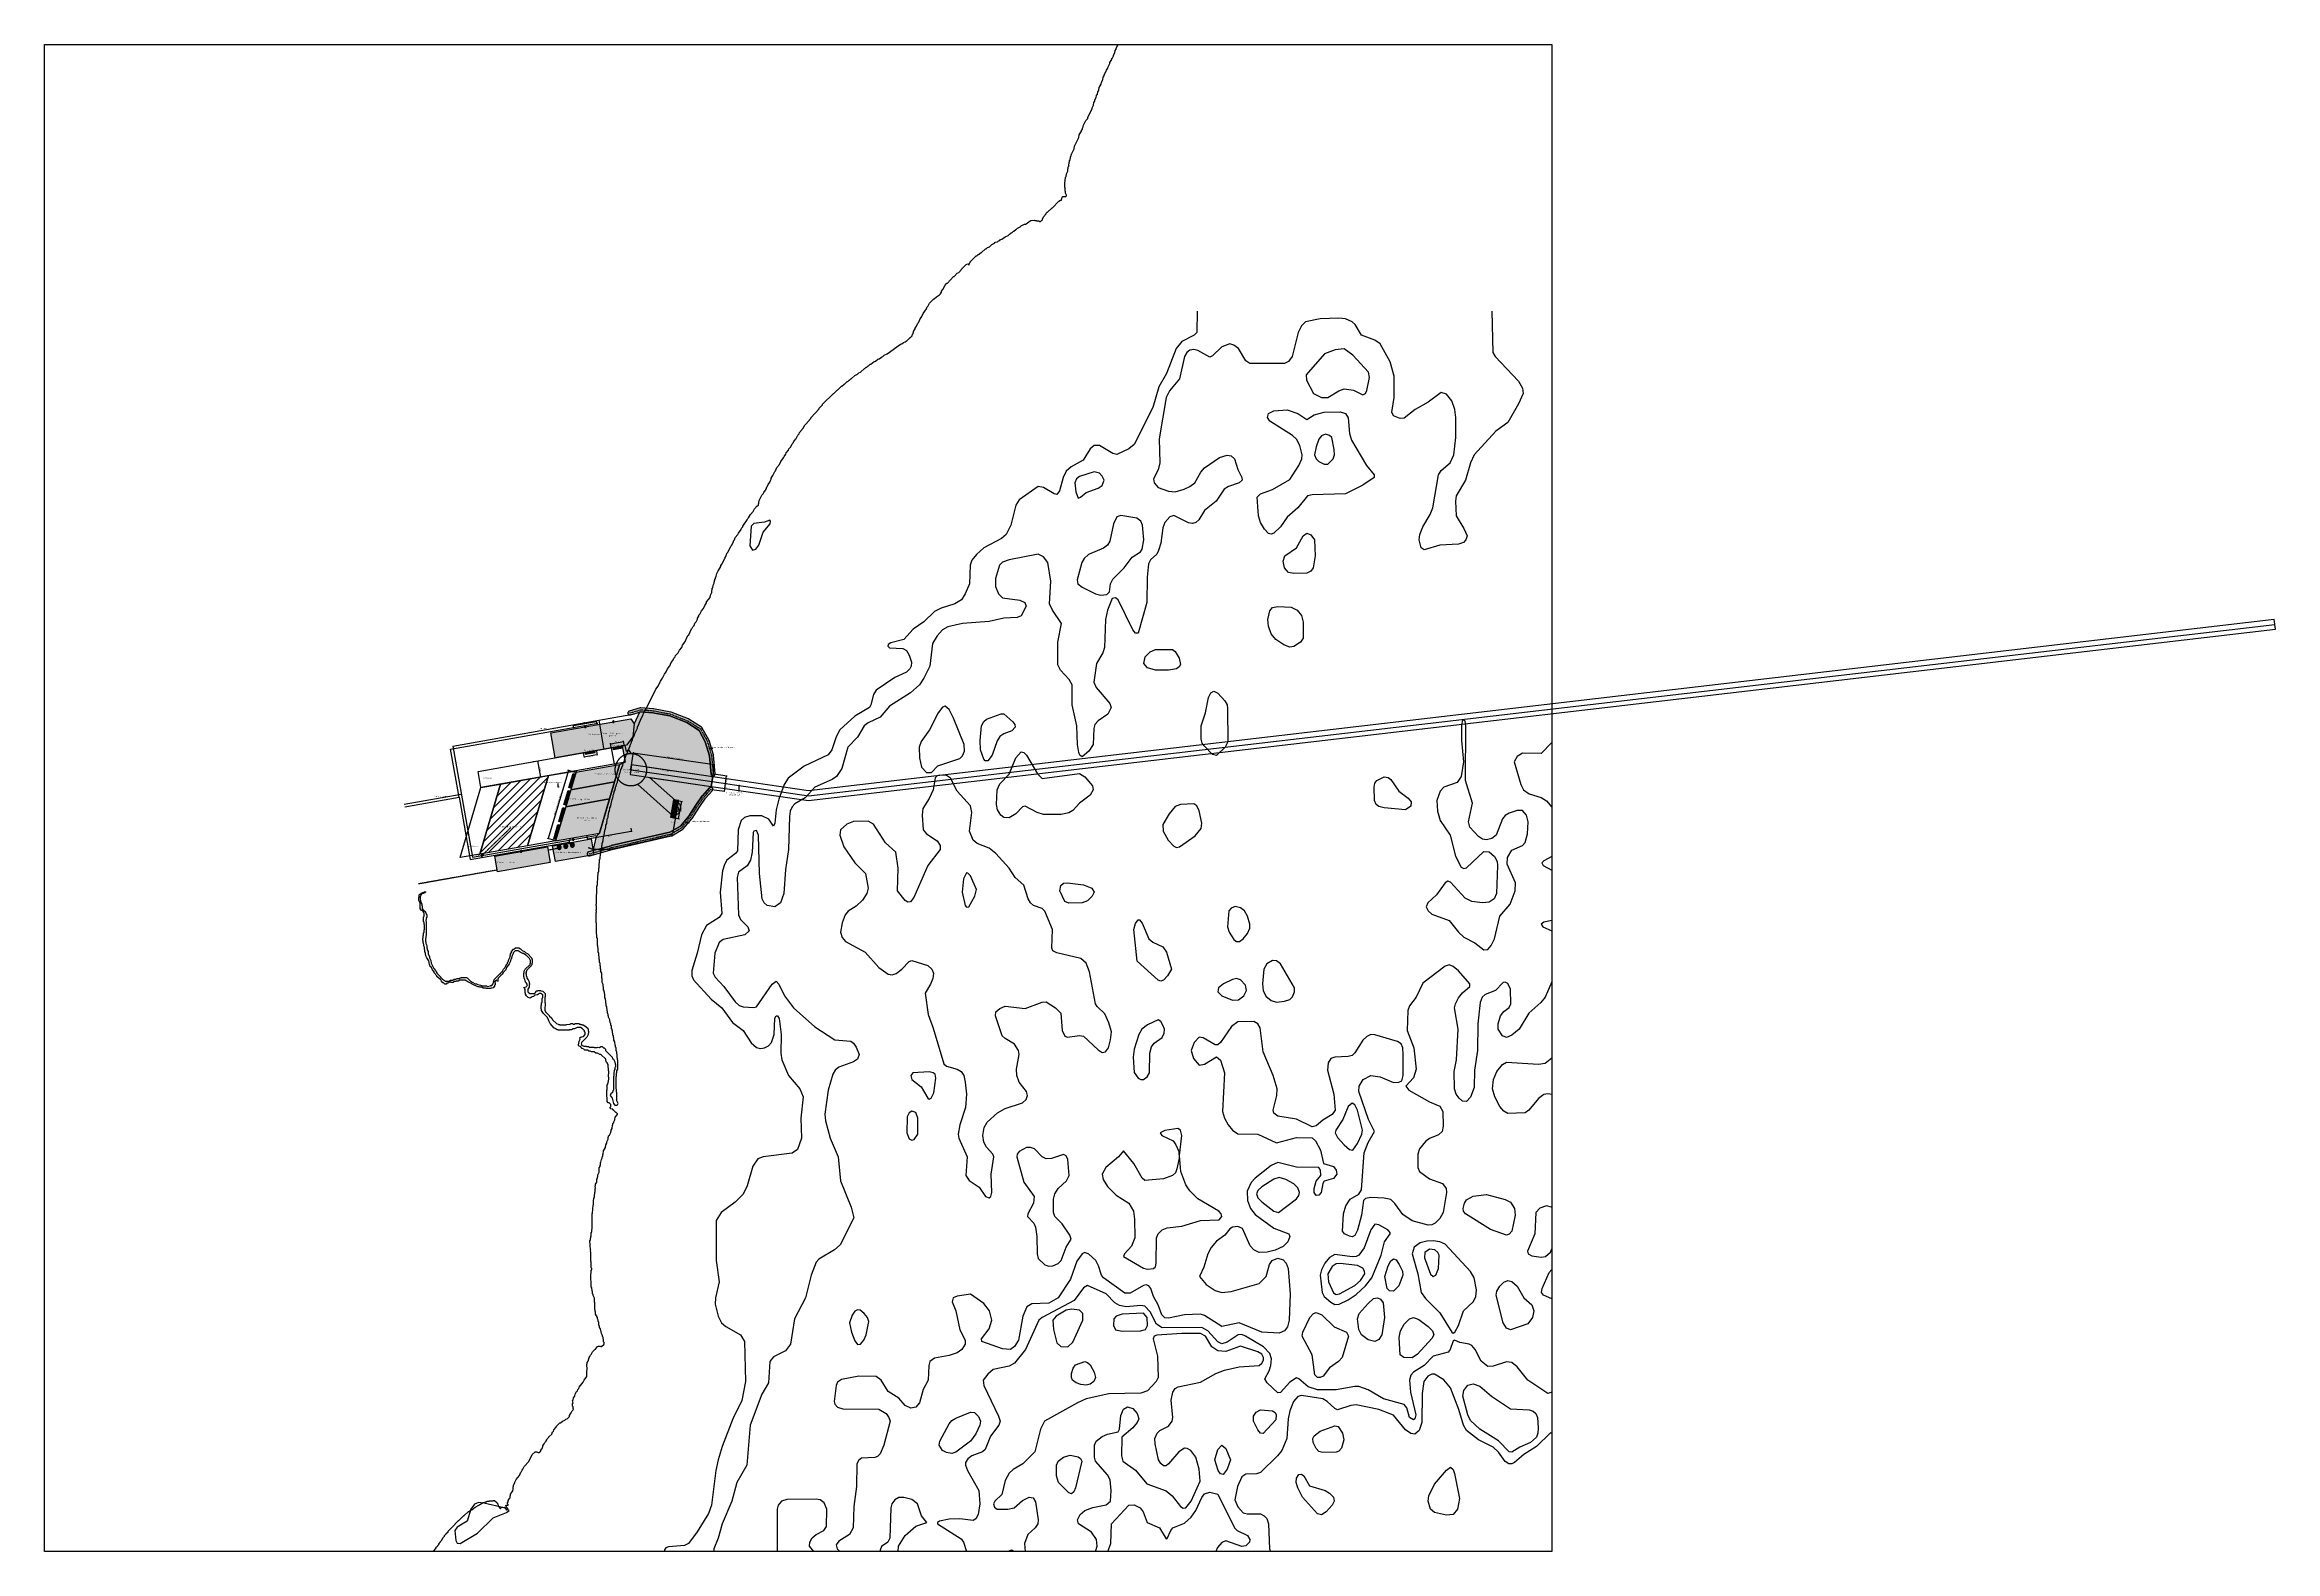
# Model space of a CAD drawing. Header units: metres. Extents: x 284000 to 334319, y 7632000 to 7666000.
import ezdxf
from ezdxf.enums import TextEntityAlignment as Align

# ---------------------------------------------------------------- set-up
doc = ezdxf.new("R2010")
doc.units = ezdxf.units.M
doc.header["$LTSCALE"] = 10
doc.linetypes.add('DASHDOT', pattern=[3.556, 2.54, -0.508, 0, -0.508])
doc.linetypes.add('DASHED', pattern=[1.524, 1.27, -0.254])
for name, color, linetype in [('HV-BAGGER', 5, 'Continuous'), ('HV-CENTRALE', 200, 'Continuous'), ('HV-CONTAINER', 30, 'Continuous'), ('HV-DIEPTELIJN', 5, 'Continuous'), ('HV-DRAAIKOM', 2, 'Continuous'), ('HV-GEUL', 5, 'Continuous'), ('HV-GEUL-AS', 1, 'Continuous'), ('HV-GOLFBREKER', 8, 'Continuous'), ('HV-GRAAN', 50, 'Continuous'), ('HV-KADE', 7, 'Continuous'), ('HV-KUSTLIJN', 4, 'Continuous'), ('HV-LEIDING', 1, 'Continuous'), ('HV-LNG', 1, 'Continuous'), ('HV-ONDERGROND', 8, 'Continuous'), ('HV-RESERVE', 9, 'Continuous'), ('HV-SCHIP', 3, 'Continuous'), ('HV-SPOOR', 8, 'Continuous'), ('HV-TEKST-02', 7, 'Continuous'), ('HV-VOORHAVEN', 151, 'Continuous'), ('HV-WEG', 7, 'Continuous')]:
    doc.layers.add(name, color=color, linetype=linetype)
doc.styles.add('NLCS-ISO', font='NLCS-ISO.ttf')
picture_1 = doc.add_image_def('image1.jpg', size_in_pixel=(3400, 3400))

msp = doc.modelspace()

# ---------------------------------------------------------------- hatches: boundary and pattern name
at = {"layer": 'HV-CENTRALE', "true_color": 0xc77dff, "transparency": 33554534}
h = msp.add_hatch(color=200, dxfattribs=at)
h.dxf.hatch_style = 1
h.paths.add_polyline_path([(295340, 7647900), (295403, 7647544), (294217, 7647335), (294154, 7647691)])
at = {"layer": 'HV-CONTAINER', "true_color": 0xf77f00, "transparency": 33554534}
h = msp.add_hatch(color=30, dxfattribs=at)
h.dxf.hatch_style = 1
h.paths.add_polyline_path([(295982, 7649573), (295868, 7649188), (296856, 7649362), (296971, 7649747)])
h = msp.add_hatch(color=30, dxfattribs=at)
h.dxf.hatch_style = 1
h.paths.add_polyline_path([(296856, 7649362), (295868, 7649188), (295754, 7648804), (296742, 7648978)])
h = msp.add_hatch(color=30, dxfattribs=at)
h.dxf.hatch_style = 1
h.paths.add_polyline_path([(296742, 7648978), (295754, 7648804), (295525, 7648035), (296513, 7648209)])
at = {"layer": 'HV-GOLFBREKER', "true_color": 0xadb5bd, "transparency": 33554534}
h = msp.add_hatch(color=8, dxfattribs=at)
h.dxf.hatch_style = 1
h.paths.add_polyline_path([(297449, 7650946), (297717, 7650925), (298101, 7650853), (298487, 7650701), (298761, 7650526), (298902, 7650271), (298998, 7649951), (299035, 7649540), (299036, 7649535), (299037, 7649531), (299038, 7649527), (299040, 7649523), (299042, 7649519), (299045, 7649515), (299048, 7649512), (299051, 7649509), (299055, 7649506), (299059, 7649504), (299063, 7649502), (299067, 7649501), (299071, 7649500), (299075, 7649499), (299080, 7649499), (299084, 7649499), (299088, 7649499), (299093, 7649500), (299097, 7649502), (299101, 7649504), (299105, 7649506), (299108, 7649509), (299112, 7649512), (299115, 7649515), (299117, 7649518), (299120, 7649522), (299121, 7649526), (299123, 7649530), (299124, 7649534), (299125, 7649539), (299125, 7649543), (299125, 7649548), (299087, 7649963), (299087, 7649968), (299086, 7649972), (298987, 7650301), (298985, 7650306), (298983, 7650310), (298834, 7650579), (298831, 7650583), (298829, 7650587), (298826, 7650590), (298822, 7650593), (298819, 7650595), (298532, 7650779), (298528, 7650781), (298524, 7650783), (298130, 7650938), (298126, 7650939), (298122, 7650940), (297732, 7651014), (297727, 7651015), (297448, 7651037), (297443, 7651037), (297439, 7651037), (297435, 7651036), (297431, 7651035), (297189, 7650962), (297185, 7650960), (297181, 7650958), (297177, 7650956), (297174, 7650954), (297170, 7650951), (297168, 7650947), (297165, 7650944), (297163, 7650940), (297161, 7650936), (297159, 7650932), (297158, 7650928), (297157, 7650923), (297157, 7650919), (297157, 7650914), (297158, 7650910), (297159, 7650906), (297161, 7650902), (297163, 7650898), (297165, 7650894), (297167, 7650890), (297170, 7650887), (297174, 7650884), (297177, 7650881), (297181, 7650879), (297185, 7650877), (297189, 7650876), (297193, 7650875), (297198, 7650874), (297202, 7650874), (297207, 7650874), (297211, 7650875), (297215, 7650876)])
h = msp.add_hatch(color=8, dxfattribs=at)
h.dxf.hatch_style = 1
h.paths.add_polyline_path([(296801, 7647837), (298132, 7648143), (298137, 7648144), (298141, 7648146), (298145, 7648148), (298394, 7648294), (298398, 7648297), (298402, 7648300), (298406, 7648304), (298600, 7648532), (298604, 7648537), (298762, 7648788), (298907, 7648994), (299063, 7649167), (299066, 7649171), (299068, 7649174), (299070, 7649178), (299072, 7649182), (299073, 7649186), (299074, 7649191), (299074, 7649195), (299074, 7649200), (299074, 7649204), (299073, 7649208), (299072, 7649213), (299070, 7649217), (299068, 7649221), (299065, 7649224), (299063, 7649228), (299059, 7649231), (299056, 7649234), (299052, 7649236), (299048, 7649238), (299044, 7649240), (299040, 7649241), (299036, 7649242), (299031, 7649242), (299027, 7649242), (299023, 7649242), (299018, 7649241), (299014, 7649240), (299010, 7649238), (299006, 7649236), (299002, 7649233), (298999, 7649231), (298996, 7649227), (298838, 7649052), (298835, 7649048), (298688, 7648839), (298687, 7648837), (298529, 7648588), (298342, 7648368), (298105, 7648229), (296780, 7647925), (296778, 7647924), (296273, 7647784), (296269, 7647783), (296265, 7647781), (296261, 7647779), (296257, 7647776), (296254, 7647773), (296251, 7647770), (296248, 7647767), (296246, 7647763), (296244, 7647759), (296242, 7647755), (296241, 7647751), (296240, 7647746), (296240, 7647742), (296240, 7647738), (296241, 7647733), (296242, 7647729), (296243, 7647725), (296245, 7647721), (296247, 7647717), (296250, 7647713), (296253, 7647710), (296256, 7647707), (296259, 7647704), (296263, 7647702), (296267, 7647700), (296271, 7647698), (296275, 7647697), (296280, 7647696), (296284, 7647696), (296288, 7647696), (296293, 7647697), (296297, 7647697)])
at = {"layer": 'HV-GRAAN', "true_color": 0xffd166, "transparency": 33554534}
h = msp.add_hatch(color=50, dxfattribs=at)
h.dxf.hatch_style = 1
h.paths.add_polyline_path([(295416, 7650471), (297225, 7650790), (297297, 7650671), (297267, 7650380), (297127, 7650192), (295516, 7649908)])
at = {"layer": 'HV-LNG', "true_color": 0xef233c, "transparency": 33554534}
h = msp.add_hatch(color=1, dxfattribs=at)
h.dxf.hatch_style = 1
h.paths.add_polyline_path([(296328, 7648075), (296391, 7647719), (295521, 7647565), (295458, 7647921)])
h = msp.add_hatch(color=1, dxfattribs=at)
h.dxf.hatch_style = 1
h.paths.add_polyline_path([(295652, 7647894), (295651, 7647895), (295651, 7647896), (295651, 7647897), (295651, 7647898), (295650, 7647899), (295650, 7647901), (295650, 7647902), (295649, 7647903), (295649, 7647904), (295648, 7647905), (295648, 7647906), (295647, 7647907), (295647, 7647908), (295646, 7647909), (295646, 7647910), (295645, 7647910), (295645, 7647911), (295644, 7647912), (295643, 7647913), (295643, 7647914), (295642, 7647915), (295641, 7647916), (295641, 7647917), (295640, 7647917), (295639, 7647918), (295638, 7647919), (295637, 7647920), (295637, 7647920), (295636, 7647921), (295635, 7647922), (295634, 7647922), (295633, 7647923), (295632, 7647924), (295631, 7647924), (295630, 7647925), (295629, 7647925), (295628, 7647926), (295627, 7647927), (295626, 7647927), (295625, 7647927), (295624, 7647928), (295623, 7647928), (295622, 7647929), (295621, 7647929), (295620, 7647929), (295619, 7647930), (295618, 7647930), (295617, 7647930), (295616, 7647930), (295615, 7647931), (295614, 7647931), (295613, 7647931), (295612, 7647931), (295610, 7647931), (295609, 7647931), (295608, 7647931), (295607, 7647931), (295606, 7647931), (295605, 7647931), (295604, 7647931), (295603, 7647931), (295602, 7647931), (295601, 7647931), (295599, 7647931), (295598, 7647930), (295597, 7647930), (295596, 7647930), (295595, 7647930), (295594, 7647929), (295593, 7647929), (295592, 7647929), (295591, 7647928), (295590, 7647928), (295589, 7647927), (295588, 7647927), (295587, 7647926), (295586, 7647926), (295585, 7647925), (295584, 7647925), (295583, 7647924), (295582, 7647924), (295581, 7647923), (295580, 7647922), (295580, 7647922), (295579, 7647921), (295578, 7647920), (295577, 7647920), (295576, 7647919), (295575, 7647918), (295575, 7647917), (295574, 7647916), (295573, 7647916), (295572, 7647915), (295572, 7647914), (295571, 7647913), (295570, 7647912), (295570, 7647911), (295569, 7647910), (295569, 7647909), (295568, 7647908), (295568, 7647907), (295567, 7647906), (295567, 7647905), (295566, 7647904), (295566, 7647903), (295565, 7647902), (295565, 7647901), (295565, 7647900), (295564, 7647899), (295564, 7647898), (295564, 7647897), (295563, 7647896), (295563, 7647895), (295563, 7647894), (295563, 7647893), (295563, 7647892), (295563, 7647891), (295562, 7647889), (295562, 7647888), (295562, 7647887), (295562, 7647886), (295562, 7647885), (295562, 7647884), (295562, 7647883), (295563, 7647882), (295563, 7647881), (295563, 7647880), (295563, 7647878), (295563, 7647877), (295563, 7647876), (295564, 7647875), (295564, 7647874), (295564, 7647873), (295565, 7647872), (295565, 7647871), (295565, 7647870), (295566, 7647869), (295566, 7647868), (295567, 7647867), (295567, 7647866), (295568, 7647865), (295568, 7647864), (295569, 7647863), (295569, 7647862), (295570, 7647861), (295571, 7647860), (295571, 7647859), (295572, 7647858), (295573, 7647858), (295573, 7647857), (295574, 7647856), (295575, 7647855), (295576, 7647854), (295576, 7647854), (295577, 7647853), (295578, 7647852), (295579, 7647851), (295580, 7647851), (295581, 7647850), (295581, 7647849), (295582, 7647849), (295583, 7647848), (295584, 7647848), (295585, 7647847), (295586, 7647847), (295587, 7647846), (295588, 7647846), (295589, 7647845), (295590, 7647845), (295591, 7647844), (295592, 7647844), (295593, 7647844), (295594, 7647843), (295595, 7647843), (295596, 7647843), (295598, 7647842), (295599, 7647842), (295600, 7647842), (295601, 7647842), (295602, 7647842), (295603, 7647841), (295604, 7647841), (295605, 7647841), (295606, 7647841), (295607, 7647841), (295609, 7647841), (295610, 7647841), (295611, 7647841), (295612, 7647842), (295613, 7647842), (295614, 7647842), (295615, 7647842), (295616, 7647842), (295617, 7647842), (295618, 7647843), (295619, 7647843), (295620, 7647843), (295622, 7647844), (295623, 7647844), (295624, 7647844), (295625, 7647845), (295626, 7647845), (295627, 7647846), (295628, 7647846), (295629, 7647847), (295630, 7647847), (295631, 7647848), (295631, 7647848), (295632, 7647849), (295633, 7647850), (295634, 7647850), (295635, 7647851), (295636, 7647852), (295637, 7647852), (295638, 7647853), (295638, 7647854), (295639, 7647855), (295640, 7647855), (295641, 7647856), (295641, 7647857), (295642, 7647858), (295643, 7647859), (295644, 7647860), (295644, 7647860), (295645, 7647861), (295645, 7647862), (295646, 7647863), (295647, 7647864), (295647, 7647865), (295648, 7647866), (295648, 7647867), (295648, 7647868), (295649, 7647869), (295649, 7647870), (295650, 7647871), (295650, 7647872), (295650, 7647873), (295651, 7647874), (295651, 7647875), (295651, 7647877), (295651, 7647878), (295652, 7647879), (295652, 7647880), (295652, 7647881), (295652, 7647882), (295652, 7647883), (295652, 7647884), (295652, 7647885), (295652, 7647886), (295652, 7647887), (295652, 7647889), (295652, 7647890), (295652, 7647891), (295652, 7647892), (295652, 7647893)])
h = msp.add_hatch(color=1, dxfattribs=at)
h.dxf.hatch_style = 1
h.paths.add_polyline_path([(295800, 7647920), (295800, 7647921), (295799, 7647922), (295799, 7647923), (295799, 7647925), (295799, 7647926), (295798, 7647927), (295798, 7647928), (295797, 7647929), (295797, 7647930), (295797, 7647931), (295796, 7647932), (295796, 7647933), (295795, 7647934), (295795, 7647935), (295794, 7647936), (295793, 7647937), (295793, 7647938), (295792, 7647938), (295792, 7647939), (295791, 7647940), (295790, 7647941), (295790, 7647942), (295789, 7647943), (295788, 7647944), (295787, 7647944), (295786, 7647945), (295786, 7647946), (295785, 7647947), (295784, 7647947), (295783, 7647948), (295782, 7647949), (295781, 7647949), (295780, 7647950), (295780, 7647950), (295779, 7647951), (295778, 7647952), (295777, 7647952), (295776, 7647953), (295775, 7647953), (295774, 7647954), (295773, 7647954), (295772, 7647954), (295771, 7647955), (295770, 7647955), (295768, 7647956), (295767, 7647956), (295766, 7647956), (295765, 7647956), (295764, 7647957), (295763, 7647957), (295762, 7647957), (295761, 7647957), (295760, 7647957), (295759, 7647957), (295758, 7647957), (295757, 7647957), (295755, 7647957), (295754, 7647957), (295753, 7647957), (295752, 7647957), (295751, 7647957), (295750, 7647957), (295749, 7647957), (295748, 7647957), (295747, 7647957), (295746, 7647956), (295744, 7647956), (295743, 7647956), (295742, 7647955), (295741, 7647955), (295740, 7647955), (295739, 7647954), (295738, 7647954), (295737, 7647953), (295736, 7647953), (295735, 7647953), (295734, 7647952), (295733, 7647951), (295732, 7647951), (295731, 7647950), (295730, 7647950), (295730, 7647949), (295729, 7647948), (295728, 7647948), (295727, 7647947), (295726, 7647946), (295725, 7647946), (295724, 7647945), (295724, 7647944), (295723, 7647943), (295722, 7647943), (295721, 7647942), (295721, 7647941), (295720, 7647940), (295719, 7647939), (295719, 7647938), (295718, 7647937), (295717, 7647936), (295717, 7647935), (295716, 7647934), (295716, 7647934), (295715, 7647933), (295715, 7647932), (295714, 7647931), (295714, 7647930), (295714, 7647928), (295713, 7647927), (295713, 7647926), (295712, 7647925), (295712, 7647924), (295712, 7647923), (295712, 7647922), (295711, 7647921), (295711, 7647920), (295711, 7647919), (295711, 7647918), (295711, 7647917), (295711, 7647916), (295711, 7647914), (295711, 7647913), (295711, 7647912), (295711, 7647911), (295711, 7647910), (295711, 7647909), (295711, 7647908), (295711, 7647907), (295711, 7647906), (295711, 7647905), (295711, 7647904), (295712, 7647902), (295712, 7647901), (295712, 7647900), (295713, 7647899), (295713, 7647898), (295713, 7647897), (295714, 7647896), (295714, 7647895), (295714, 7647894), (295715, 7647893), (295715, 7647892), (295716, 7647891), (295716, 7647890), (295717, 7647889), (295718, 7647888), (295718, 7647887), (295719, 7647886), (295719, 7647886), (295720, 7647885), (295721, 7647884), (295722, 7647883), (295722, 7647882), (295723, 7647881), (295724, 7647881), (295725, 7647880), (295725, 7647879), (295726, 7647878), (295727, 7647878), (295728, 7647877), (295729, 7647876), (295730, 7647876), (295731, 7647875), (295732, 7647874), (295733, 7647874), (295733, 7647873), (295734, 7647873), (295735, 7647872), (295736, 7647872), (295737, 7647871), (295738, 7647871), (295739, 7647870), (295741, 7647870), (295742, 7647870), (295743, 7647869), (295744, 7647869), (295745, 7647869), (295746, 7647868), (295747, 7647868), (295748, 7647868), (295749, 7647868), (295750, 7647868), (295751, 7647868), (295752, 7647868), (295753, 7647867), (295755, 7647867), (295756, 7647867), (295757, 7647867), (295758, 7647867), (295759, 7647868), (295760, 7647868), (295761, 7647868), (295762, 7647868), (295763, 7647868), (295764, 7647868), (295766, 7647869), (295767, 7647869), (295768, 7647869), (295769, 7647869), (295770, 7647870), (295771, 7647870), (295772, 7647870), (295773, 7647871), (295774, 7647871), (295775, 7647872), (295776, 7647872), (295777, 7647873), (295778, 7647873), (295779, 7647874), (295780, 7647874), (295781, 7647875), (295782, 7647876), (295782, 7647876), (295783, 7647877), (295784, 7647878), (295785, 7647878), (295786, 7647879), (295787, 7647880), (295787, 7647881), (295788, 7647881), (295789, 7647882), (295790, 7647883), (295790, 7647884), (295791, 7647885), (295792, 7647886), (295792, 7647887), (295793, 7647888), (295794, 7647888), (295794, 7647889), (295795, 7647890), (295795, 7647891), (295796, 7647892), (295796, 7647893), (295797, 7647894), (295797, 7647895), (295798, 7647896), (295798, 7647897), (295798, 7647898), (295799, 7647899), (295799, 7647901), (295799, 7647902), (295799, 7647903), (295800, 7647904), (295800, 7647905), (295800, 7647906), (295800, 7647907), (295800, 7647908), (295800, 7647909), (295800, 7647910), (295801, 7647911), (295801, 7647913), (295801, 7647914), (295800, 7647915), (295800, 7647916), (295800, 7647917), (295800, 7647918), (295800, 7647919)])
h = msp.add_hatch(color=1, dxfattribs=at)
h.dxf.hatch_style = 1
h.paths.add_polyline_path([(295948, 7647946), (295948, 7647947), (295948, 7647949), (295947, 7647950), (295947, 7647951), (295947, 7647952), (295946, 7647953), (295946, 7647954), (295946, 7647955), (295945, 7647956), (295945, 7647957), (295944, 7647958), (295944, 7647959), (295943, 7647960), (295943, 7647961), (295942, 7647962), (295942, 7647963), (295941, 7647964), (295941, 7647965), (295940, 7647965), (295939, 7647966), (295938, 7647967), (295938, 7647968), (295937, 7647969), (295936, 7647970), (295936, 7647970), (295935, 7647971), (295934, 7647972), (295933, 7647973), (295932, 7647973), (295931, 7647974), (295930, 7647975), (295930, 7647975), (295929, 7647976), (295928, 7647977), (295927, 7647977), (295926, 7647978), (295925, 7647978), (295924, 7647979), (295923, 7647979), (295922, 7647980), (295921, 7647980), (295920, 7647981), (295919, 7647981), (295918, 7647981), (295917, 7647982), (295916, 7647982), (295915, 7647982), (295914, 7647982), (295912, 7647983), (295911, 7647983), (295910, 7647983), (295909, 7647983), (295908, 7647983), (295907, 7647983), (295906, 7647983), (295905, 7647984), (295904, 7647984), (295903, 7647984), (295901, 7647983), (295900, 7647983), (295899, 7647983), (295898, 7647983), (295897, 7647983), (295896, 7647983), (295895, 7647983), (295894, 7647982), (295893, 7647982), (295892, 7647982), (295891, 7647982), (295890, 7647981), (295889, 7647981), (295887, 7647980), (295886, 7647980), (295885, 7647980), (295884, 7647979), (295883, 7647979), (295882, 7647978), (295881, 7647978), (295881, 7647977), (295880, 7647977), (295879, 7647976), (295878, 7647975), (295877, 7647975), (295876, 7647974), (295875, 7647973), (295874, 7647973), (295873, 7647972), (295873, 7647971), (295872, 7647970), (295871, 7647969), (295870, 7647969), (295870, 7647968), (295869, 7647967), (295868, 7647966), (295868, 7647965), (295867, 7647964), (295866, 7647963), (295866, 7647963), (295865, 7647962), (295865, 7647961), (295864, 7647960), (295864, 7647959), (295863, 7647958), (295863, 7647957), (295862, 7647956), (295862, 7647955), (295861, 7647954), (295861, 7647953), (295861, 7647951), (295860, 7647950), (295860, 7647949), (295860, 7647948), (295860, 7647947), (295859, 7647946), (295859, 7647945), (295859, 7647944), (295859, 7647943), (295859, 7647942), (295859, 7647941), (295859, 7647940), (295859, 7647938), (295859, 7647937), (295859, 7647936), (295859, 7647935), (295859, 7647934), (295859, 7647933), (295859, 7647932), (295859, 7647931), (295860, 7647930), (295860, 7647929), (295860, 7647927), (295860, 7647926), (295861, 7647925), (295861, 7647924), (295861, 7647923), (295862, 7647922), (295862, 7647921), (295863, 7647920), (295863, 7647919), (295864, 7647918), (295864, 7647917), (295865, 7647916), (295865, 7647915), (295866, 7647914), (295866, 7647913), (295867, 7647913), (295868, 7647912), (295868, 7647911), (295869, 7647910), (295870, 7647909), (295871, 7647908), (295871, 7647907), (295872, 7647907), (295873, 7647906), (295874, 7647905), (295874, 7647904), (295875, 7647904), (295876, 7647903), (295877, 7647902), (295878, 7647902), (295879, 7647901), (295880, 7647900), (295881, 7647900), (295882, 7647899), (295883, 7647899), (295884, 7647898), (295885, 7647898), (295886, 7647897), (295887, 7647897), (295888, 7647897), (295889, 7647896), (295890, 7647896), (295891, 7647895), (295892, 7647895), (295893, 7647895), (295894, 7647895), (295895, 7647894), (295896, 7647894), (295897, 7647894), (295898, 7647894), (295899, 7647894), (295901, 7647894), (295902, 7647894), (295903, 7647894), (295904, 7647894), (295905, 7647894), (295906, 7647894), (295907, 7647894), (295908, 7647894), (295909, 7647894), (295911, 7647894), (295912, 7647894), (295913, 7647894), (295914, 7647895), (295915, 7647895), (295916, 7647895), (295917, 7647896), (295918, 7647896), (295919, 7647896), (295920, 7647897), (295921, 7647897), (295922, 7647897), (295923, 7647898), (295924, 7647898), (295925, 7647899), (295926, 7647899), (295927, 7647900), (295928, 7647901), (295929, 7647901), (295930, 7647902), (295931, 7647902), (295932, 7647903), (295932, 7647904), (295933, 7647905), (295934, 7647905), (295935, 7647906), (295936, 7647907), (295936, 7647908), (295937, 7647908), (295938, 7647909), (295939, 7647910), (295939, 7647911), (295940, 7647912), (295941, 7647913), (295941, 7647914), (295942, 7647915), (295942, 7647916), (295943, 7647916), (295944, 7647917), (295944, 7647918), (295945, 7647919), (295945, 7647920), (295945, 7647921), (295946, 7647922), (295946, 7647924), (295947, 7647925), (295947, 7647926), (295947, 7647927), (295947, 7647928), (295948, 7647929), (295948, 7647930), (295948, 7647931), (295948, 7647932), (295948, 7647933), (295949, 7647934), (295949, 7647935), (295949, 7647936), (295949, 7647938), (295949, 7647939), (295949, 7647940), (295949, 7647941), (295949, 7647942), (295949, 7647943), (295948, 7647944), (295948, 7647945)])
at = {"layer": 'HV-RESERVE'}
h = msp.add_hatch(dxfattribs=at)
h.set_pattern_fill('ANSI31', color=9, scale=40)
h.paths.add_polyline_path([(294286, 7649314), (295363, 7649504), (294893, 7647923), (293815, 7647733)])
at = {"layer": 'HV-SCHIP', "true_color": 0x80ffdb, "transparency": 33554534}
h = msp.add_hatch(color=3, dxfattribs=at)
h.dxf.hatch_style = 1
h.paths.add_polyline_path([(296410, 7650061), (296185, 7650021), (296190, 7649989), (296416, 7650029)])
h = msp.add_hatch(color=3, dxfattribs=at)
h.dxf.hatch_style = 1
h.paths.add_polyline_path([(297038, 7650171), (296822, 7650133), (296828, 7650096), (297045, 7650134)])
h = msp.add_hatch(color=3, dxfattribs=at)
h.dxf.hatch_style = 1
h.paths.add_polyline_path([(295968, 7649542), (295873, 7649222), (295827, 7649235), (295922, 7649556)])
h = msp.add_hatch(color=3, dxfattribs=at)
h.dxf.hatch_style = 1
h.paths.add_polyline_path([(295854, 7649157), (295759, 7648837), (295712, 7648851), (295808, 7649171)])
h = msp.add_hatch(color=3, dxfattribs=at)
h.dxf.hatch_style = 1
h.paths.add_polyline_path([(295739, 7648773), (295644, 7648453), (295598, 7648467), (295693, 7648787)])
h = msp.add_hatch(color=3, dxfattribs=at)
h.dxf.hatch_style = 1
h.paths.add_polyline_path([(298233, 7648546), (298304, 7648940), (298186, 7648961), (298115, 7648567)])
h = msp.add_hatch(color=3, dxfattribs=at)
h.dxf.hatch_style = 1
h.paths.add_polyline_path([(298238, 7648600), (298289, 7648887), (298244, 7648895), (298193, 7648609)])
h = msp.add_hatch(color=3, dxfattribs=at)
h.dxf.hatch_style = 1
h.paths.add_polyline_path([(295625, 7648389), (295530, 7648068), (295484, 7648082), (295579, 7648402)])
at = {"layer": 'HV-VOORHAVEN', "true_color": 0x1d5c9e, "transparency": 33554534}
h = msp.add_hatch(color=151, dxfattribs=at)
h.dxf.hatch_style = 1
h.paths.add_polyline_path([(296513, 7648209), (296440, 7648135), (296370, 7647837), (296521, 7647853), (296778, 7647924), (296780, 7647925), (298105, 7648229), (298342, 7648368), (298529, 7648588), (298687, 7648837), (298688, 7648839), (298835, 7649048), (298838, 7649052), (298996, 7649227), (298999, 7649231), (299002, 7649233), (299006, 7649236), (299010, 7649238), (299014, 7649240), (299018, 7649241), (299023, 7649242), (299027, 7649242), (299031, 7649242), (299036, 7649242), (299036, 7649242), (299074, 7649499), (299071, 7649500), (299067, 7649501), (299063, 7649502), (299059, 7649504), (299055, 7649506), (299051, 7649509), (299048, 7649512), (299045, 7649515), (299042, 7649519), (299040, 7649523), (299038, 7649527), (299037, 7649531), (299036, 7649535), (299035, 7649540), (298998, 7649951), (298902, 7650271), (298761, 7650526), (298487, 7650701), (298101, 7650853), (297717, 7650925), (297449, 7650946), (297419, 7650937), (297297, 7650671), (297267, 7650380), (297127, 7650192), (297028, 7650175), (297092, 7649809), (296971, 7649747)])

# ---------------------------------------------------------------- linework, layer by layer
at = {"layer": 'HV-BAGGER'}
for points in [[(297028, 7650175), (297092, 7649809), (293841, 7649236), (293776, 7649601), (297028, 7650175)], [(296845, 7649765), (296890, 7649773), (296890, 7649771), (296888, 7649767), (296886, 7649763), (296885, 7649759), (296883, 7649755), (296882, 7649751), (296881, 7649746), (296879, 7649742), (296878, 7649738), (296877, 7649734), (296876, 7649730), (296875, 7649725), (296874, 7649721), (296873, 7649717), (296872, 7649712), (296871, 7649708), (296870, 7649704), (296869, 7649699), (296869, 7649695), (296868, 7649691), (296867, 7649686), (296867, 7649682), (296866, 7649677), (296866, 7649673), (296865, 7649669), (296865, 7649664), (296865, 7649660), (296865, 7649655), (296864, 7649651), (296864, 7649647), (296864, 7649642), (296864, 7649638), (296864, 7649633), (296864, 7649629), (296864, 7649624), (296865, 7649620), (296865, 7649616), (296865, 7649611), (296866, 7649607), (296866, 7649602), (296866, 7649598), (296867, 7649594), (296868, 7649589), (296868, 7649585), (296869, 7649581), (296870, 7649576), (296870, 7649572), (296871, 7649568), (296872, 7649563), (296873, 7649559), (296874, 7649555), (296875, 7649550), (296876, 7649546), (296877, 7649542), (296879, 7649537), (296880, 7649533), (296881, 7649529), (296883, 7649525), (296884, 7649521), (296886, 7649516), (296887, 7649512), (296889, 7649508), (296890, 7649504), (296892, 7649500), (296894, 7649496), (296895, 7649492), (296897, 7649488), (296899, 7649484), (296901, 7649480), (296903, 7649476), (296905, 7649472), (296907, 7649468), (296909, 7649464), (296911, 7649460), (296914, 7649457), (296916, 7649453), (296918, 7649449), (296921, 7649445), (296923, 7649442), (296925, 7649438), (296928, 7649434), (296930, 7649431), (296933, 7649427), (296936, 7649423), (296938, 7649420), (296941, 7649416), (296944, 7649413), (296947, 7649410), (296949, 7649406), (296952, 7649403), (296955, 7649399), (296958, 7649396), (296961, 7649393), (296964, 7649390), (296967, 7649387), (296970, 7649383), (296973, 7649380), (296977, 7649377), (296980, 7649374), (296983, 7649371), (296986, 7649368), (296990, 7649365), (296993, 7649363), (296997, 7649360), (297000, 7649357), (297003, 7649354), (297007, 7649352), (297011, 7649349), (297014, 7649346), (297018, 7649344), (297021, 7649341), (297025, 7649339), (297029, 7649336), (297032, 7649334), (297036, 7649332), (297040, 7649329), (297044, 7649327), (297048, 7649325), (297051, 7649323), (297055, 7649321), (297059, 7649319), (297063, 7649317), (297067, 7649315), (297071, 7649313), (297075, 7649311), (297079, 7649309), (297083, 7649307), (297087, 7649306), (297091, 7649304), (297096, 7649302), (297100, 7649301), (297104, 7649299), (297108, 7649298), (297112, 7649297), (297116, 7649295), (297121, 7649294), (297125, 7649293), (297129, 7649291), (297133, 7649290), (297138, 7649289), (297142, 7649288), (297146, 7649287), (297151, 7649286), (297155, 7649285), (297159, 7649285), (297164, 7649284), (297168, 7649283), (297172, 7649282), (297177, 7649282), (297181, 7649281), (297185, 7649281), (297190, 7649280), (297194, 7649280), (297199, 7649280), (297203, 7649279), (297207, 7649279), (297212, 7649279), (297216, 7649279), (297221, 7649279), (297225, 7649279), (297230, 7649279), (297234, 7649279), (297238, 7649279), (297243, 7649279), (297247, 7649279), (297252, 7649280), (297256, 7649280), (297260, 7649281), (297265, 7649281), (297269, 7649282), (297274, 7649282), (297278, 7649283), (297282, 7649283), (297287, 7649284), (297291, 7649285), (297295, 7649286), (297300, 7649287), (297304, 7649288), (297308, 7649289), (297313, 7649290), (297317, 7649291), (297321, 7649292), (297325, 7649293), (297330, 7649294), (297334, 7649296), (297338, 7649297), (297342, 7649299), (297346, 7649300), (297351, 7649302), (297355, 7649303), (297359, 7649305), (297363, 7649306), (297367, 7649308), (297370, 7649309), (298103, 7648660), (298114, 7648650), (298127, 7648642), (298140, 7648636), (298153, 7648630), (298168, 7648626), (298182, 7648623), (298197, 7648622), (298211, 7648622), (298226, 7648624), (298240, 7648627), (298255, 7648631), (298268, 7648637), (298281, 7648644), (298293, 7648652), (298304, 7648662), (298315, 7648672), (298324, 7648684), (298332, 7648696), (298339, 7648709), (298344, 7648723), (298348, 7648737), (298351, 7648751), (298352, 7648766), (298352, 7648781), (298351, 7648795), (298347, 7648810), (298343, 7648824), (298337, 7648837), (298330, 7648850), (298322, 7648863), (298312, 7648874), (298302, 7648884), (297645, 7649466), (299039, 7649262), (299071, 7649479), (297579, 7649698), (297579, 7649701), (297578, 7649706), (297577, 7649710), (297576, 7649714), (297575, 7649719), (297574, 7649723), (297573, 7649727), (297572, 7649731), (297571, 7649736), (297570, 7649740), (297568, 7649744), (297567, 7649748), (297566, 7649753), (297564, 7649757), (297563, 7649761), (297561, 7649765), (297560, 7649769), (297558, 7649773), (297556, 7649777), (297555, 7649781), (297553, 7649785), (297551, 7649790), (297549, 7649794), (297547, 7649797), (297545, 7649801), (297543, 7649805), (297541, 7649809), (297539, 7649813), (297537, 7649817), (297535, 7649821), (297532, 7649825), (297530, 7649828), (297528, 7649832), (297525, 7649836), (297523, 7649840), (297520, 7649843), (297518, 7649847), (297515, 7649850), (297513, 7649854), (297510, 7649857), (297507, 7649861), (297505, 7649864), (297502, 7649868), (297499, 7649871), (297496, 7649875), (297493, 7649878), (297490, 7649881), (297487, 7649884), (297484, 7649888), (297481, 7649891), (297478, 7649894), (297475, 7649897), (297472, 7649900), (297468, 7649903), (297465, 7649906), (297462, 7649909), (297459, 7649912), (297455, 7649915), (297452, 7649918), (297448, 7649920), (297445, 7649923), (297441, 7649926), (297438, 7649928), (297434, 7649931), (297431, 7649934), (297427, 7649936), (297423, 7649939), (297420, 7649941), (297416, 7649943), (297412, 7649946), (297408, 7649948), (297405, 7649950), (297401, 7649952), (297397, 7649955), (297393, 7649957), (297389, 7649959), (297385, 7649961), (297381, 7649963), (297377, 7649965), (297373, 7649966), (297369, 7649968), (297365, 7649970), (297361, 7649972), (297357, 7649973), (297353, 7649975), (297349, 7649976), (297345, 7649978), (297340, 7649979), (297336, 7649981), (297332, 7649982), (297328, 7649983), (297324, 7649985), (297319, 7649986), (297315, 7649987), (297311, 7649988), (297306, 7649989), (297302, 7649990), (297298, 7649991), (297293, 7649992), (297289, 7649993), (297285, 7649994), (297280, 7649994), (297276, 7649995), (297272, 7649996), (297267, 7649996), (297263, 7649997), (297258, 7649997), (297254, 7649997), (297250, 7649998), (297245, 7649998), (297241, 7649998), (297236, 7649998), (297235, 7649999), (297181, 7650084), (297122, 7650047), (297097, 7650187), (296781, 7650131), (296845, 7649765)], [(295363, 7649504), (295995, 7649616), (295525, 7648035), (294893, 7647923), (295363, 7649504)], [(293841, 7649236), (294286, 7649314), (293815, 7647733), (293371, 7647655), (293841, 7649236)]]:
    msp.add_lwpolyline(points, close=True, dxfattribs=at)
at = {"layer": 'HV-CENTRALE'}
msp.add_lwpolyline([(295340, 7647900), (295403, 7647544), (294217, 7647335), (294154, 7647691), (295340, 7647900)], close=True, dxfattribs=at)
at = {"layer": 'HV-CONTAINER'}
for points in [[(295982, 7649573), (295868, 7649188), (296856, 7649362), (296971, 7649747), (295982, 7649573)], [(296856, 7649362), (295868, 7649188), (295754, 7648804), (296742, 7648978), (296856, 7649362)], [(296742, 7648978), (295754, 7648804), (295525, 7648035), (296513, 7648209), (296742, 7648978)]]:
    msp.add_lwpolyline(points, close=True, dxfattribs=at)
at = {"layer": 'HV-DIEPTELIJN'}
for points in [[(309998, 7659985), (309991, 7659505), (309934, 7659445), (309655, 7659303), (309522, 7659145), (309309, 7658575), (309137, 7658275), (308995, 7657810), (308575, 7656973), (308455, 7656881), (308185, 7656749), (308095, 7656775), (307795, 7656957), (307675, 7656955), (307585, 7656877), (307424, 7656625), (307154, 7656475), (307045, 7656373), (306973, 7656235), (306895, 7655933), (306835, 7655852), (306775, 7655864), (306535, 7656008), (306415, 7656027), (305982, 7655725), (305905, 7655605), (305795, 7655155), (305687, 7654945), (305587, 7654855), (305186, 7654645), (305020, 7654495), (304915, 7654363), (304877, 7654255), (304864, 7653835), (304765, 7653607), (304679, 7653475), (304534, 7653385), (304225, 7653285), (304071, 7653205), (303835, 7652973), (303595, 7652813), (303385, 7652573), (303085, 7652499), (303025, 7652462), (303018, 7652425), (303055, 7652391), (303355, 7652377), (303445, 7652327), (303505, 7652224), (303551, 7652065), (303548, 7651975), (303519, 7651915), (303445, 7651841), (303175, 7651722), (302755, 7651435), (302695, 7651333), (302639, 7651105), (302604, 7651045), (302275, 7650843), (301941, 7650535), (301855, 7650381), (301759, 7650085), (301675, 7649973), (301135, 7649717), (300775, 7649447), (300684, 7649305), (300559, 7648975), (300502, 7648735), (300475, 7648429), (300445, 7648361), (300335, 7648525), (300175, 7648596), (299905, 7648597), (299785, 7648559), (299710, 7648495), (299643, 7648285), (299626, 7647805), (299584, 7647745), (299391, 7647595), (299335, 7647497), (299293, 7647355), (299238, 7646875), (299278, 7646395), (299215, 7646300), (298929, 7646125), (298820, 7645915), (298723, 7645495), (298600, 7645105), (298597, 7644985), (298636, 7644895), (299035, 7644461), (299275, 7644267), (299515, 7643938), (299760, 7643755), (299935, 7643475), (300055, 7643367), (300145, 7643348), (300235, 7643366), (300325, 7643410), (300395, 7643485), (300453, 7643665), (300475, 7644031), (300505, 7644087), (300535, 7644084), (300566, 7644025), (300613, 7643665), (300605, 7643245), (300630, 7643095), (300776, 7642735), (301033, 7642435), (301108, 7642255), (301056, 7641775), (301074, 7641325), (300985, 7641065), (300865, 7640986), (300205, 7640903), (300085, 7640855), (299978, 7640695), (299845, 7640246), (299755, 7640064), (299575, 7639880), (299259, 7639645), (299148, 7639465), (299150, 7638565), (299215, 7638085), (299130, 7637725), (299126, 7637575), (299192, 7637305), (299266, 7637155), (299365, 7637072), (299695, 7636885), (299784, 7636735), (299809, 7635835), (299725, 7635402), (299526, 7634995), (299286, 7634365), (299196, 7634065), (299141, 7633825), (299045, 7633045), (298975, 7632858), (298718, 7632445), (298525, 7632182), (298435, 7632132), (298075, 7632106), (298015, 7632078), (297985, 7632032), (297990, 7632000)], [(316646, 7659985), (316666, 7659055), (316720, 7658965), (317245, 7658407), (317334, 7658245), (317352, 7658125), (317245, 7657891), (317005, 7657470), (316735, 7657280), (316250, 7656745), (316165, 7656565), (316052, 7656175), (315840, 7655815), (315824, 7655695), (315838, 7655365), (316015, 7655084), (316086, 7654915), (316062, 7654825), (316002, 7654765), (315895, 7654728), (315475, 7654708), (315115, 7654598), (315053, 7654645), (315008, 7654825), (315022, 7654945), (315085, 7655118), (315253, 7655395), (315312, 7655545), (315439, 7656295), (315505, 7656393), (315708, 7656565), (315790, 7656745), (315833, 7657135), (315832, 7657585), (315810, 7657765), (315745, 7657963), (315625, 7658111), (315505, 7658150), (315205, 7657929), (314914, 7657765), (314665, 7657567), (314575, 7657561), (314425, 7657627), (314387, 7657705), (314440, 7658035), (314438, 7658515), (314354, 7658845), (314125, 7659250), (314005, 7659334), (313707, 7659445), (313559, 7659685), (313495, 7659748), (313345, 7659814), (313195, 7659825), (312775, 7659811), (312445, 7659744), (312355, 7659654), (312278, 7659505), (312142, 7658965), (312055, 7658851), (311965, 7658805), (311185, 7658802), (311095, 7658864), (310927, 7659145), (310825, 7659219), (310735, 7659246), (310555, 7659181), (310345, 7658980), (310285, 7658949), (310015, 7659098), (309925, 7659121), (309835, 7659107), (309768, 7659055), (309710, 7658965), (309603, 7658455), (309376, 7658185), (309301, 7658035), (309143, 7657105), (309154, 7656565), (309115, 7656404), (309016, 7656205), (309025, 7656109), (309115, 7656005), (309355, 7655921), (309505, 7655912), (309702, 7655965), (309835, 7656028), (309946, 7656115), (310080, 7656355), (310165, 7656453), (310503, 7656685), (310675, 7656737), (310765, 7656724), (310838, 7656655), (310915, 7656415), (311008, 7656235), (311010, 7656175), (310945, 7656110), (310705, 7656027), (310608, 7655965), (310423, 7655695), (310165, 7655484), (310034, 7655275), (309969, 7655215), (309895, 7655195), (309805, 7655212), (309475, 7655377), (309385, 7655341), (309271, 7655215), (309222, 7655095), (309175, 7654752), (309128, 7654585), (309085, 7654499), (308947, 7654375), (308899, 7654285), (308868, 7653985), (308860, 7653415), (308665, 7652722), (308605, 7652719), (308545, 7652796), (308215, 7653471), (308155, 7653520), (308084, 7653505), (307979, 7653235), (307928, 7653025), (307905, 7652395), (307868, 7652275), (307729, 7652035), (307670, 7651615), (307718, 7651495), (308026, 7651135), (308059, 7651045), (307980, 7650895), (307765, 7650743), (307691, 7650655), (307665, 7650565), (307653, 7650205), (307551, 7650055), (307405, 7649931), (307352, 7649965), (307326, 7650025), (307295, 7650205), (307283, 7650625), (307176, 7651105), (307180, 7651555), (307111, 7651675), (306912, 7651885), (306852, 7652005), (306853, 7652515), (306935, 7652935), (306735, 7653235), (306667, 7653385), (306699, 7653895), (306629, 7654315), (306535, 7654443), (306415, 7654500), (305758, 7654375), (305605, 7654322), (305541, 7654255), (305447, 7653955), (305446, 7653775), (305515, 7653608), (305605, 7653514), (305995, 7653467), (306114, 7653415), (306140, 7653325), (306025, 7653114), (305935, 7653073), (305635, 7653060), (305305, 7652984), (304705, 7652936), (304375, 7652861), (304255, 7652794), (304135, 7652660), (304026, 7652485), (303971, 7651975), (303836, 7651705), (303733, 7651555), (303535, 7651373), (303055, 7651075), (302845, 7650821), (302575, 7650695), (302487, 7650625), (302335, 7650371), (302119, 7650145), (301982, 7649665), (301866, 7649485), (301765, 7649416), (301375, 7649245), (301158, 7649005), (300925, 7648866), (300865, 7648802), (300821, 7648705), (300802, 7648585), (300778, 7647835), (300709, 7647385), (300676, 7646845), (300596, 7646635), (300475, 7646547), (300295, 7646578), (300229, 7646635), (300189, 7646725), (300125, 7647295), (300106, 7648165), (300055, 7648264), (300001, 7648255), (299979, 7648225), (299961, 7647775), (299919, 7647595), (299845, 7647466), (299655, 7647325), (299619, 7647205), (299649, 7646365), (299695, 7646259), (299866, 7646095), (299894, 7646005), (299792, 7645915), (299305, 7645804), (299215, 7645737), (299121, 7645495), (299084, 7645045), (299128, 7644955), (299319, 7644745), (299575, 7644400), (299665, 7644316), (299755, 7644288), (299995, 7644275), (300055, 7644291), (300415, 7644800), (300505, 7644865), (300565, 7644802), (300688, 7644535), (300895, 7644265), (301375, 7643835), (301825, 7643541), (302185, 7643512), (302245, 7643469), (302305, 7643380), (302377, 7643215), (302335, 7643110), (302245, 7643046), (301915, 7642925), (301836, 7642855), (301783, 7642765), (301674, 7642405), (301601, 7641865), (301618, 7641715), (301717, 7641325), (301899, 7640905), (301954, 7640365), (302193, 7639765), (302256, 7639525), (301945, 7638920), (301815, 7638805), (301465, 7638596), (301405, 7638528), (301292, 7638235), (301160, 7637725), (300914, 7637245), (300828, 7636675), (300715, 7636527), (300445, 7636391), (300355, 7636285), (300326, 7635805), (300175, 7635546), (299918, 7634845), (299838, 7633945), (299615, 7633555), (299504, 7633135), (299281, 7632625), (299196, 7632295), (299097, 7632055), (299096, 7632000)], [(312944, 7658035), (313195, 7658190), (313315, 7658232), (313525, 7658205), (313735, 7658096), (313793, 7658125), (313825, 7658194), (313884, 7658485), (313859, 7658605), (313513, 7658995), (313315, 7659138), (313110, 7659115), (312871, 7659025), (312454, 7658545), (312466, 7658425), (312620, 7658125), (312800, 7658035), (312944, 7658035)], [(311725, 7654975), (311665, 7654950), (311605, 7654966), (311515, 7655066), (311428, 7655215), (311384, 7655365), (311353, 7655785), (311425, 7655861), (311695, 7655964), (312085, 7656190), (312295, 7656499), (312360, 7656655), (312368, 7656745), (312315, 7656955), (312235, 7657096), (312145, 7657178), (311635, 7657500), (311581, 7657585), (311605, 7657674), (311725, 7657735), (312025, 7657760), (312268, 7657675), (312475, 7657544), (312637, 7657645), (312865, 7657709), (313225, 7657710), (313341, 7657675), (313405, 7657575), (313437, 7657225), (313481, 7657075), (313820, 7656505), (313993, 7656295), (313988, 7656235), (313735, 7656060), (313345, 7655862), (312595, 7655840), (312487, 7655815), (312269, 7655545), (312031, 7655335), (311875, 7655117), (311725, 7654975)], [(312946, 7656535), (313068, 7656655), (313093, 7656745), (313090, 7656865), (313035, 7657135), (312985, 7657183), (312895, 7657207), (312805, 7657173), (312745, 7657098), (312679, 7656925), (312647, 7656745), (312680, 7656655), (312745, 7656591), (312865, 7656529), (312946, 7656535)], [(307365, 7655785), (307495, 7655891), (307765, 7655988), (307857, 7656055), (307900, 7656175), (307858, 7656265), (307795, 7656328), (307675, 7656360), (307345, 7656254), (307274, 7656205), (307238, 7656115), (307260, 7655905), (307315, 7655766), (307365, 7655785)], [(300044, 7654615), (300107, 7654705), (300205, 7655002), (300367, 7655185), (300375, 7655245), (300355, 7655268), (300235, 7655226), (299995, 7655192), (299935, 7655134), (299905, 7654691), (299965, 7654594), (300044, 7654615)], [(307962, 7653595), (308019, 7653655), (308044, 7653835), (308095, 7653935), (308353, 7654195), (308534, 7654435), (308721, 7654555), (308761, 7654615), (308792, 7654825), (308762, 7655155), (308725, 7655250), (308635, 7655315), (308275, 7655372), (308185, 7655343), (308113, 7655185), (308026, 7654795), (307975, 7654707), (307885, 7654638), (307548, 7654495), (307448, 7654405), (307397, 7654315), (307290, 7653925), (307308, 7653835), (307405, 7653758), (307705, 7653605), (307825, 7653580), (307962, 7653595)], [(312475, 7654071), (312175, 7654062), (312055, 7654088), (311970, 7654195), (311936, 7654345), (311976, 7654465), (312235, 7654645), (312391, 7654915), (312475, 7654973), (312565, 7654940), (312642, 7654825), (312657, 7654465), (312612, 7654195), (312565, 7654120), (312475, 7654071)], [(312175, 7652422), (312085, 7652403), (311950, 7652455), (311774, 7652575), (311665, 7652703), (311605, 7652875), (311593, 7653025), (311635, 7653222), (311695, 7653298), (311815, 7653319), (312115, 7653308), (312256, 7653235), (312349, 7653115), (312391, 7652965), (312390, 7652605), (312326, 7652515), (312175, 7652422)], [(309355, 7651885), (309055, 7651887), (308875, 7651940), (308795, 7652035), (308828, 7652185), (308935, 7652301), (309055, 7652354), (309445, 7652354), (309505, 7652302), (309592, 7652155), (309625, 7652016), (309595, 7651958), (309535, 7651911), (309355, 7651885)], [(304008, 7649575), (304147, 7649725), (304645, 7649891), (304705, 7649949), (304748, 7650055), (304745, 7650205), (304504, 7650805), (304405, 7650997), (304315, 7651073), (304255, 7651047), (304157, 7650925), (303962, 7650535), (303775, 7650273), (303728, 7650145), (303734, 7649905), (303779, 7649695), (303895, 7649573), (304008, 7649575)], [(310435, 7649957), (310345, 7649985), (310154, 7650175), (310109, 7650235), (310089, 7650325), (310090, 7650625), (310188, 7650925), (310255, 7651266), (310305, 7651375), (310375, 7651412), (310465, 7651362), (310624, 7651195), (310674, 7651105), (310684, 7651015), (310687, 7650265), (310627, 7650145), (310435, 7649957)], [(305275, 7649836), (305215, 7649839), (305185, 7649875), (305114, 7650085), (305103, 7650295), (305134, 7650625), (305185, 7650728), (305245, 7650778), (305575, 7650898), (305635, 7650900), (305841, 7650715), (305882, 7650655), (305890, 7650595), (305815, 7650514), (305635, 7650450), (305544, 7650385), (305485, 7650287), (305377, 7649965), (305275, 7649836)], [(316551, 7645585), (316632, 7645675), (316703, 7645825), (316825, 7646337), (317056, 7646605), (317168, 7646905), (317175, 7647085), (316988, 7647505), (316998, 7647655), (317095, 7647821), (317335, 7647931), (317395, 7647996), (317446, 7648195), (317464, 7648465), (317424, 7648615), (317335, 7648715), (317215, 7648717), (317035, 7648656), (316945, 7648602), (316885, 7648530), (316745, 7648165), (316645, 7648089), (316525, 7648054), (316435, 7648072), (316345, 7648131), (316152, 7648345), (316120, 7648465), (316205, 7648885), (316054, 7649395), (316060, 7650625), (316045, 7650735), (316015, 7650767), (315982, 7650745), (315960, 7650655), (315964, 7650295), (316004, 7649815), (315950, 7649485), (315865, 7649351), (315565, 7649242), (315476, 7649155), (315405, 7648945), (315417, 7648705), (315482, 7648495), (315707, 7648165), (315828, 7647685), (315955, 7647438), (316015, 7647408), (316075, 7647428), (316465, 7647795), (316585, 7647786), (316705, 7647680), (316762, 7647565), (316776, 7647475), (316750, 7646845), (316699, 7646725), (316585, 7646652), (316435, 7646635), (316195, 7646668), (316045, 7646738), (315715, 7647101), (315655, 7647125), (315595, 7647084), (315397, 7646815), (315198, 7646635), (315162, 7646545), (315205, 7646452), (315295, 7646376), (315685, 7646239), (315891, 7645975), (316015, 7645863), (316260, 7645735), (316465, 7645574), (316551, 7645585)], [(318000, 7650255), (317755, 7650006), (317335, 7650013), (317215, 7649933), (317152, 7649815), (317299, 7649305), (317362, 7649185), (317485, 7649092), (317755, 7649008), (317875, 7648937), (317995, 7648791), (318000, 7648781)], [(305755, 7648554), (305635, 7648557), (305569, 7648615), (305494, 7648735), (305471, 7648855), (305490, 7649185), (305545, 7649318), (305755, 7649540), (305905, 7649908), (306025, 7650039), (306085, 7650027), (306145, 7649966), (306394, 7649545), (306505, 7649439), (307345, 7649553), (307465, 7649479), (307640, 7649275), (307649, 7649185), (307585, 7649063), (307345, 7648885), (307195, 7648721), (307105, 7648669), (306925, 7648630), (306535, 7648629), (306388, 7648675), (306115, 7648817), (306055, 7648799), (305905, 7648644), (305755, 7648554)], [(305345, 7640005), (305369, 7640095), (305353, 7640515), (305411, 7640905), (305391, 7640965), (305245, 7641123), (305189, 7641235), (305162, 7641385), (305193, 7641565), (305264, 7641685), (305491, 7641895), (305665, 7641990), (306055, 7642118), (306143, 7642195), (306174, 7642285), (306145, 7642375), (305985, 7642585), (305927, 7642735), (305924, 7642885), (305982, 7643215), (305969, 7643305), (305875, 7643445), (305665, 7643570), (305599, 7643635), (305451, 7644085), (305456, 7644175), (305545, 7644251), (305665, 7644301), (306115, 7644253), (306505, 7644393), (306595, 7644398), (306806, 7644265), (306925, 7644145), (306953, 7643755), (307015, 7643629), (307075, 7643605), (307345, 7643642), (307435, 7643627), (307765, 7643316), (307855, 7643259), (307928, 7643275), (307995, 7643365), (308046, 7643545), (308062, 7643725), (308005, 7643927), (307915, 7644131), (307739, 7644295), (307707, 7644355), (307571, 7645075), (307495, 7645272), (307375, 7645375), (306835, 7645510), (306742, 7645555), (306720, 7645615), (306734, 7646035), (306565, 7646444), (306505, 7646506), (306309, 7646575), (306235, 7646632), (306184, 7646725), (306085, 7647032), (305889, 7647205), (305757, 7647415), (305457, 7647745), (305304, 7647865), (305035, 7647971), (304943, 7648045), (304865, 7648255), (304918, 7648675), (304887, 7648825), (304585, 7649153), (304435, 7649447), (304345, 7649505), (304195, 7649512), (304135, 7649499), (304088, 7649455), (304046, 7649185), (303955, 7648989), (303811, 7648765), (303793, 7648615), (303817, 7648285), (303895, 7648190), (304135, 7648033), (304200, 7647925), (304204, 7647835), (303921, 7647475), (303606, 7646755), (303535, 7646655), (303475, 7646648), (303415, 7646690), (303235, 7646905), (303256, 7647415), (303204, 7647775), (302965, 7647990), (302695, 7648407), (302575, 7648474), (302245, 7648472), (302095, 7648413), (301955, 7648285), (301938, 7648165), (302025, 7647895), (302277, 7647535), (302518, 7647295), (302576, 7646965), (302550, 7646845), (302447, 7646695), (302305, 7646561), (302125, 7646445), (302056, 7646365), (301988, 7646185), (301955, 7645975), (301993, 7645855), (302065, 7645764), (302508, 7645525), (302815, 7645175), (303025, 7645026), (303115, 7645008), (303205, 7645038), (303336, 7645135), (303505, 7645312), (303565, 7645337), (303925, 7645221), (304015, 7645135), (304049, 7645045), (304034, 7644925), (303985, 7644798), (303862, 7644595), (303927, 7644115), (304045, 7643810), (304284, 7643005), (304345, 7642951), (304585, 7642885), (304675, 7642830), (304734, 7642735), (304768, 7642585), (304796, 7642315), (304773, 7642015), (304644, 7641625), (304605, 7641415), (304623, 7641325), (304808, 7640905), (304777, 7640485), (304855, 7640367), (305079, 7640215), (305225, 7640005), (305305, 7639980), (305345, 7640005)], [(314695, 7648732), (314215, 7648776), (314095, 7648808), (314035, 7648850), (313999, 7648945), (313994, 7649245), (314009, 7649335), (314047, 7649395), (314215, 7649474), (314305, 7649461), (314365, 7649419), (314545, 7649155), (314755, 7649000), (314828, 7648915), (314815, 7648816), (314695, 7648732)], [(309601, 7647895), (309955, 7648144), (310091, 7648315), (310106, 7648435), (310045, 7648713), (309994, 7648825), (309925, 7648871), (309625, 7648853), (309505, 7648807), (309364, 7648645), (309224, 7648405), (309228, 7648255), (309342, 7648045), (309475, 7647911), (309535, 7647885), (309601, 7647895)], [(318000, 7647678), (317815, 7647585), (317771, 7647535), (317804, 7647475), (318000, 7647374)], [(304851, 7646545), (304983, 7646785), (305022, 7646935), (304885, 7647243), (304825, 7647307), (304795, 7647308), (304728, 7647175), (304698, 7646875), (304765, 7646575), (304795, 7646537), (304851, 7646545)], [(307405, 7646634), (307105, 7646624), (307015, 7646661), (306898, 7646905), (306925, 7647027), (306985, 7647078), (307075, 7647087), (307435, 7647043), (307623, 7646965), (307671, 7646875), (307633, 7646785), (307525, 7646681), (307405, 7646634)], [(310953, 7645765), (311036, 7645825), (311136, 7645945), (311188, 7646065), (311187, 7646155), (311137, 7646335), (311068, 7646455), (310975, 7646525), (310855, 7646550), (310762, 7646515), (310710, 7646455), (310680, 7646095), (310719, 7645975), (310825, 7645805), (310885, 7645759), (310953, 7645765)], [(309175, 7644864), (309115, 7644889), (308641, 7645315), (308570, 7646035), (308605, 7646165), (308665, 7646251), (308695, 7646254), (308755, 7646176), (308905, 7645823), (308995, 7645748), (309222, 7645645), (309307, 7645525), (309421, 7645135), (309326, 7644985), (309235, 7644892), (309175, 7644864)], [(318000, 7646233), (317815, 7646196), (317754, 7646155), (317793, 7646095), (318000, 7646005)], [(318000, 7644855), (317848, 7644505), (317747, 7644385), (317479, 7644145), (317264, 7643785), (317095, 7643647), (316975, 7643597), (316885, 7643637), (316791, 7643785), (316784, 7643905), (316843, 7644085), (316915, 7644181), (317035, 7644274), (317071, 7644355), (317068, 7644685), (317005, 7644817), (316945, 7644845), (316903, 7644835), (316727, 7644655), (316495, 7644568), (316423, 7644505), (316385, 7644385), (316328, 7643905), (316321, 7643305), (316253, 7642855), (316248, 7642465), (316165, 7642252), (316075, 7642150), (315985, 7642162), (315905, 7642225), (315844, 7642315), (315806, 7642435), (315798, 7642825), (315847, 7643095), (315888, 7643785), (315806, 7644265), (315825, 7644355), (315895, 7644489), (315985, 7644605), (316146, 7644745), (316146, 7644805), (315895, 7645103), (315775, 7645196), (315685, 7645234), (315595, 7645209), (315085, 7644819), (314939, 7644505), (314785, 7644307), (314749, 7644205), (314737, 7643755), (314884, 7643365), (314940, 7642885), (314875, 7642688), (314704, 7642495), (314769, 7642405), (315235, 7642143), (315470, 7642045), (315541, 7641925), (315548, 7641595), (315524, 7641475), (315445, 7641399), (315235, 7641315), (315145, 7641249), (315010, 7641085), (314975, 7640965), (314978, 7640665), (315010, 7640575), (315235, 7640404), (315529, 7640305), (315612, 7640185), (315620, 7640095), (315547, 7639645), (315475, 7639512), (315366, 7639405), (315295, 7639368), (315205, 7639363), (314845, 7639458), (314635, 7639605), (314455, 7639852), (314365, 7639937), (314215, 7639971), (313915, 7639988), (313795, 7639960), (313753, 7639915), (313705, 7639585), (313615, 7639246), (313555, 7639127), (313495, 7639100), (313435, 7639110), (313320, 7639165), (313273, 7639225), (313299, 7639615), (313351, 7639795), (313448, 7639945), (313645, 7640058), (313702, 7640155), (313765, 7640995), (313855, 7641223), (313997, 7641475), (313866, 7641745), (313648, 7642375), (313649, 7642495), (313740, 7642645), (313915, 7642735), (314125, 7642709), (314425, 7642584), (314545, 7642588), (314611, 7642615), (314644, 7642735), (314645, 7643215), (314634, 7643365), (314597, 7643455), (314515, 7643509), (314005, 7643655), (313915, 7643660), (313825, 7643618), (313735, 7643539), (313555, 7643247), (313495, 7643188), (313405, 7643164), (313105, 7643155), (313015, 7643123), (312955, 7643021), (312941, 7642855), (313078, 7642315), (313110, 7641955), (313045, 7641856), (312835, 7641727), (312685, 7641601), (312595, 7641578), (312235, 7641752), (311815, 7641821), (311725, 7641886), (311709, 7641955), (311795, 7642285), (311799, 7642435), (311716, 7642735), (311489, 7643275), (311420, 7643815), (311365, 7643907), (311275, 7643956), (310915, 7643948), (310769, 7643845), (310525, 7643483), (310465, 7643427), (310405, 7643431), (310135, 7643592), (310045, 7643602), (309934, 7643485), (309861, 7643305), (309916, 7643125), (310045, 7642974), (310165, 7642995), (310435, 7643157), (310525, 7643081), (310618, 7642795), (310568, 7641925), (310615, 7641775), (310697, 7641625), (310797, 7641505), (310915, 7641425), (311365, 7641411), (311785, 7641219), (312235, 7641341), (312595, 7641333), (312668, 7641265), (312778, 7641055), (312850, 7640755), (313075, 7640683), (313135, 7640605), (313145, 7640515), (313075, 7640411), (312865, 7640355), (312836, 7640305), (312798, 7640095), (312745, 7640037), (312685, 7640030), (312637, 7640095), (312634, 7640185), (312685, 7640353), (312784, 7640485), (312783, 7640605), (312745, 7640665), (312235, 7640669), (311815, 7640779), (311665, 7640708), (311305, 7640425), (311215, 7640327), (311126, 7640125), (311135, 7639915), (311198, 7639735), (311305, 7639605), (311725, 7639290), (312066, 7639165), (312091, 7639105), (312044, 7638985), (311935, 7638883), (311755, 7638795), (311575, 7638749), (311395, 7638743), (311275, 7638804), (311193, 7638895), (311023, 7639285), (310915, 7639332), (310795, 7639314), (310735, 7639281), (310624, 7639135), (310435, 7639001), (310315, 7638859), (310236, 7638715), (310149, 7638415), (310048, 7638205), (310202, 7638025), (310405, 7637890), (310555, 7637845), (310765, 7637868), (311395, 7638044), (311552, 7638205), (311629, 7638475), (311692, 7638565), (311815, 7638615), (311935, 7638581), (312007, 7638505), (312049, 7638385), (312097, 7637815), (312072, 7637215), (312036, 7637065), (311971, 7636975), (311845, 7636926), (311455, 7636946), (310945, 7637155), (310555, 7637072), (310165, 7637324), (310075, 7637355), (309715, 7637338), (309355, 7637265), (309265, 7637270), (309204, 7637335), (309115, 7637566), (309010, 7637755), (308954, 7637935), (308905, 7637994), (308845, 7638013), (308785, 7638001), (308485, 7637830), (308365, 7637825), (307883, 7638175), (307839, 7638235), (307774, 7638445), (307709, 7638565), (307555, 7638708), (307465, 7638743), (307405, 7638713), (307285, 7638552), (307144, 7638145), (306866, 7637725), (306655, 7637599), (306265, 7637589), (306157, 7637515), (306069, 7637305), (305971, 7636765), (305875, 7636620), (305785, 7636556), (305605, 7636574), (305137, 7636735), (305130, 7636795), (305305, 7637021), (305368, 7637215), (305314, 7637425), (305185, 7637591), (304885, 7637806), (304585, 7637762), (304494, 7637725), (304468, 7637635), (304558, 7637425), (304645, 7636999), (304765, 7636765), (304765, 7636675), (304691, 7636555), (304585, 7636477), (304405, 7636417), (304075, 7636357), (303968, 7636285), (303944, 7636195), (303931, 7635865), (303816, 7635655), (303732, 7635355), (303655, 7635251), (303540, 7635235), (303411, 7635295), (303265, 7635458), (303025, 7635611), (302873, 7635865), (302755, 7635950), (302365, 7635952), (301975, 7635880), (301885, 7635819), (301854, 7635745), (301810, 7635385), (301825, 7635323), (301885, 7635255), (302005, 7635217), (302815, 7635210), (302980, 7635115), (303045, 7635025), (303072, 7634935), (302931, 7634395), (302845, 7634202), (302785, 7634142), (302725, 7634120), (302425, 7634102), (302365, 7634060), (302323, 7633975), (302312, 7633465), (302255, 7633015), (302239, 7632535), (302155, 7632381), (301915, 7632233), (301856, 7632145), (301874, 7632055), (301939, 7632000)], [(311968, 7644415), (312085, 7644456), (312145, 7644511), (312197, 7644625), (312191, 7644715), (311878, 7645255), (311785, 7645328), (311695, 7645334), (311572, 7645255), (311505, 7645135), (311474, 7644805), (311484, 7644655), (311545, 7644531), (311665, 7644428), (311785, 7644394), (311968, 7644415)], [(310933, 7644445), (311052, 7644535), (311113, 7644655), (311088, 7644775), (310975, 7644894), (310885, 7644925), (310795, 7644907), (310589, 7644805), (310477, 7644715), (310466, 7644625), (310557, 7644535), (310795, 7644440), (310933, 7644445)], [(308789, 7642645), (308873, 7642705), (308920, 7642795), (308933, 7643245), (308965, 7643383), (309025, 7643467), (309205, 7643598), (309255, 7643695), (309258, 7643785), (309226, 7643875), (309175, 7643960), (309115, 7643991), (308875, 7643879), (308747, 7643785), (308680, 7643665), (308576, 7643335), (308557, 7643155), (308575, 7642808), (308665, 7642678), (308725, 7642645), (308789, 7642645)], [(317395, 7641893), (317005, 7641883), (316915, 7641934), (316825, 7642041), (316711, 7642255), (316657, 7642435), (316686, 7642645), (316756, 7642825), (316885, 7642988), (316975, 7643043), (317695, 7642996), (317845, 7643016), (318000, 7643140)], [(304001, 7642225), (304055, 7642345), (304100, 7642675), (304089, 7642765), (304045, 7642801), (303955, 7642819), (303584, 7642795), (303538, 7642735), (303565, 7642649), (303775, 7642485), (303920, 7642225), (303955, 7642208), (304001, 7642225)], [(313507, 7641055), (313615, 7641207), (313709, 7641415), (313724, 7641505), (313615, 7641959), (313555, 7642076), (313495, 7642116), (313405, 7642037), (313286, 7641745), (313126, 7641505), (313113, 7641445), (313165, 7641343), (313314, 7641175), (313435, 7641068), (313507, 7641055)], [(318000, 7642310), (317905, 7642322), (317815, 7642311), (317695, 7642218), (317480, 7641955), (317395, 7641893)], [(303615, 7641295), (303697, 7641415), (303699, 7641775), (303655, 7641902), (303565, 7641933), (303501, 7641895), (303453, 7641805), (303449, 7641445), (303505, 7641309), (303565, 7641279), (303615, 7641295)], [(309016, 7638385), (309055, 7638423), (309072, 7638505), (309079, 7639075), (309119, 7639165), (309205, 7639254), (309325, 7639300), (309655, 7639336), (310075, 7639469), (310495, 7639481), (310551, 7639555), (310537, 7639615), (310484, 7639675), (310015, 7639956), (309835, 7640136), (309744, 7640275), (309631, 7640575), (309602, 7640935), (309655, 7641385), (309625, 7641502), (309565, 7641544), (309265, 7641498), (309163, 7641445), (309204, 7641385), (309455, 7641265), (309520, 7641175), (309581, 7641025), (309590, 7640875), (309543, 7640635), (309507, 7640545), (309445, 7640485), (309235, 7640410), (308815, 7640369), (308755, 7640422), (308573, 7640755), (308335, 7641035), (308221, 7640905), (307940, 7640665), (307853, 7640515), (307874, 7640395), (307975, 7640234), (308174, 7640035), (308458, 7639855), (308559, 7639675), (308584, 7639495), (308589, 7639075), (308515, 7638890), (308362, 7638715), (308337, 7638655), (308785, 7638389), (308875, 7638367), (309016, 7638385)], [(306739, 7638445), (306865, 7638498), (306931, 7638565), (307045, 7638867), (307153, 7639045), (307128, 7639135), (306955, 7639389), (306791, 7639555), (306760, 7639645), (306761, 7639945), (306786, 7640065), (306865, 7640190), (307050, 7640365), (307110, 7640485), (307078, 7640845), (307045, 7640923), (306985, 7640954), (306715, 7640862), (306595, 7640856), (306505, 7640904), (306325, 7641081), (306235, 7641116), (306145, 7641115), (305986, 7641025), (305938, 7640965), (305928, 7640905), (306087, 7640335), (306318, 7640005), (306305, 7639855), (306175, 7639619), (306173, 7639555), (306311, 7639405), (306349, 7639315), (306379, 7639105), (306388, 7638715), (306415, 7638607), (306565, 7638464), (306655, 7638437), (306739, 7638445)], [(311833, 7639645), (312235, 7639952), (312295, 7640029), (312308, 7640095), (312265, 7640204), (312175, 7640293), (311995, 7640389), (311845, 7640434), (311725, 7640402), (311455, 7640226), (311365, 7640142), (311337, 7640065), (311368, 7639975), (311455, 7639884), (311725, 7639675), (311833, 7639645)], [(316975, 7639134), (316615, 7639266), (316054, 7639615), (316009, 7639675), (315999, 7639735), (316027, 7639855), (316075, 7639935), (316225, 7640013), (316525, 7640053), (316945, 7639942), (317065, 7639878), (317157, 7639735), (317169, 7639585), (317095, 7639227), (317035, 7639155), (316975, 7639134)], [(318000, 7639757), (317989, 7639765), (317875, 7639794), (317725, 7639748), (317636, 7639645), (317614, 7639165), (317448, 7638775), (317465, 7638715), (317545, 7638669), (317755, 7638641), (317859, 7638655)], [(313198, 7637575), (313405, 7637674), (313585, 7637797), (313792, 7637995), (313938, 7638175), (314146, 7638685), (314224, 7638985), (314348, 7639165), (314353, 7639195), (314302, 7639255), (314095, 7639368), (314005, 7639382), (313915, 7639258), (313765, 7638853), (313645, 7638685), (313585, 7638653), (313495, 7638644), (313105, 7638702), (312985, 7638628), (312881, 7638505), (312806, 7638355), (312776, 7638235), (312818, 7637845), (312865, 7637755), (313015, 7637624), (313105, 7637574), (313198, 7637575)], [(315808, 7636945), (315892, 7637095), (316008, 7637425), (316225, 7637633), (316285, 7637742), (316302, 7637905), (316247, 7638175), (316165, 7638318), (315595, 7638935), (315475, 7638985), (315325, 7639010), (315175, 7639002), (315025, 7638962), (314893, 7638865), (314849, 7638715), (314977, 7638265), (315050, 7637845), (315145, 7637710), (315475, 7637385), (315745, 7636948), (315775, 7636925), (315808, 7636945)], [(313212, 7637815), (313555, 7637998), (313686, 7638115), (313779, 7638265), (313775, 7638325), (313735, 7638392), (313615, 7638450), (313225, 7638496), (313135, 7638491), (313045, 7638429), (312947, 7638265), (312964, 7638085), (313075, 7637831), (313135, 7637796), (313212, 7637815)], [(314425, 7637873), (314335, 7637879), (314281, 7637935), (314232, 7638205), (314305, 7638447), (314365, 7638555), (314425, 7638603), (314485, 7638576), (314557, 7638475), (314626, 7638325), (314638, 7638235), (314550, 7637995), (314425, 7637873)], [(315380, 7638235), (315441, 7638385), (315456, 7638685), (315430, 7638745), (315360, 7638805), (315235, 7638820), (315135, 7638745), (315128, 7638625), (315265, 7638259), (315325, 7638206), (315380, 7638235)], [(317859, 7638655), (317965, 7638749), (318000, 7638828)], [(318000, 7635592), (317905, 7635565), (317454, 7635865), (317218, 7636165), (317095, 7636264), (316975, 7636279), (316675, 7636176), (316555, 7636175), (316405, 7636289), (316268, 7636555), (316195, 7636643), (316135, 7636678), (315925, 7636715), (315805, 7636764), (315775, 7636748), (315703, 7636555), (315658, 7636495), (315325, 7636403), (315122, 7636195), (314875, 7636045), (314815, 7635979), (314789, 7635865), (314807, 7635595), (314932, 7635085), (314910, 7634995), (314875, 7634965), (314786, 7635025), (314725, 7635242), (314665, 7635313), (314198, 7635445), (313855, 7635646), (313645, 7635719), (313555, 7635722), (313135, 7635648), (312715, 7635642), (312501, 7635715), (312295, 7635891), (312235, 7635915), (312085, 7635817), (311875, 7635589), (311815, 7635579), (311577, 7635805), (311525, 7635895), (311623, 7636075), (311659, 7636195), (311675, 7636345), (311637, 7636465), (311496, 7636615), (311088, 7636855), (311005, 7636892), (310921, 7636885), (310675, 7636721), (310555, 7636685), (310465, 7636729), (310241, 7636975), (310105, 7637054), (309205, 7637041), (309077, 7637125), (308935, 7637407), (308815, 7637532), (308725, 7637547), (308395, 7637516), (308245, 7637545), (308143, 7637605), (307945, 7637814), (307525, 7637999), (307435, 7637946), (307225, 7637662), (306502, 7637275), (306426, 7637215), (306125, 7636555), (305875, 7636244), (305755, 7636179), (305395, 7636102), (305275, 7636002), (305173, 7635865), (305186, 7635745), (305518, 7635055), (305553, 7634935), (305522, 7634845), (305335, 7634598), (305215, 7634298), (305153, 7634245), (304915, 7634158), (304825, 7634086), (304771, 7634005), (304770, 7633945), (304820, 7633825), (305076, 7633375), (305098, 7633075), (305056, 7632835), (305005, 7632732), (304945, 7632700), (304645, 7632735), (304405, 7632729), (304188, 7632685), (304142, 7632655), (304143, 7632625), (304675, 7632285), (304726, 7632205), (304797, 7632000)], [(317065, 7637003), (316975, 7637034), (316897, 7637155), (316743, 7637785), (316757, 7637875), (316825, 7637986), (316915, 7638072), (317005, 7638111), (317095, 7638088), (317215, 7637982), (317370, 7637725), (317545, 7637567), (317591, 7637425), (317560, 7637275), (317455, 7637132), (317065, 7637003)], [(318000, 7637696), (317813, 7637785), (317764, 7637845), (317779, 7637935), (317939, 7638295), (318000, 7638358)], [(307077, 7636615), (307195, 7636723), (307416, 7637215), (307422, 7637365), (307345, 7637446), (307165, 7637469), (307045, 7637446), (306816, 7637305), (306746, 7637215), (306758, 7637005), (306835, 7636705), (306925, 7636625), (307077, 7636615)], [(314005, 7636733), (313855, 7636772), (313702, 7636885), (313648, 7637005), (313613, 7637245), (313652, 7637365), (313855, 7637596), (313975, 7637705), (314065, 7637725), (314135, 7637695), (314192, 7637605), (314227, 7637275), (314160, 7636885), (314095, 7636781), (314005, 7636733)], [(302401, 7636675), (302479, 7636765), (302535, 7636885), (302595, 7637185), (302559, 7637275), (302485, 7637366), (302395, 7637442), (302335, 7637454), (302275, 7637417), (302215, 7637334), (302158, 7637155), (302203, 7636945), (302275, 7636749), (302335, 7636672), (302401, 7636675)], [(308720, 7636975), (308830, 7637005), (308875, 7637099), (308872, 7637275), (308785, 7637375), (308305, 7637355), (308169, 7637305), (308119, 7637245), (308111, 7637095), (308155, 7636997), (308305, 7636973), (308720, 7636975)], [(312775, 7635922), (312711, 7635925), (312654, 7635985), (312593, 7636435), (312368, 7636855), (312383, 7636945), (312537, 7637275), (312619, 7637365), (312685, 7637391), (312812, 7637335), (313089, 7637065), (313366, 7636945), (313411, 7636855), (313266, 7636375), (313187, 7636285), (312985, 7636140), (312839, 7635955), (312775, 7635922)], [(314845, 7636370), (314661, 7636375), (314576, 7636435), (314551, 7636825), (314585, 7636975), (314666, 7637125), (314785, 7637250), (314875, 7637281), (314995, 7637231), (315205, 7637078), (315306, 7636975), (315338, 7636885), (315295, 7636805), (314965, 7636450), (314845, 7636370)], [(307703, 7632000), (307739, 7632115), (307729, 7632265), (307615, 7632437), (307322, 7632625), (307298, 7632715), (307357, 7632835), (307465, 7632926), (307645, 7632992), (307945, 7633050), (308041, 7633135), (308055, 7633375), (308038, 7633615), (307975, 7633729), (307705, 7634035), (307684, 7634125), (307682, 7634395), (307716, 7634485), (307855, 7634589), (307975, 7634644), (308215, 7634697), (308245, 7634759), (308275, 7635067), (308335, 7635212), (308425, 7635262), (308545, 7635221), (308647, 7635115), (308685, 7634995), (308647, 7634905), (308545, 7634787), (308296, 7634575), (308288, 7634155), (308321, 7634035), (308605, 7633830), (308863, 7633525), (309295, 7633370), (309432, 7633255), (309625, 7633015), (309685, 7632979), (309745, 7632986), (309864, 7633135), (310062, 7633585), (310045, 7633854), (309969, 7634125), (309857, 7634275), (309775, 7634322), (309715, 7634328), (309585, 7634245), (309355, 7633974), (309295, 7633934), (309235, 7633934), (309175, 7633980), (309129, 7634065), (309047, 7634425), (309046, 7634545), (309095, 7634665), (309159, 7634725), (309355, 7634825), (309436, 7634935), (309448, 7635025), (309412, 7635415), (309446, 7635595), (309505, 7635678), (309567, 7635715), (310075, 7635821), (310422, 7636015), (310615, 7636092), (310945, 7636168), (311395, 7636198), (311455, 7636247), (311493, 7636315), (311498, 7636375), (311455, 7636451), (311365, 7636504), (310975, 7636633), (310645, 7636511), (310465, 7636522), (310328, 7636615), (310185, 7636855), (310075, 7636919), (309655, 7636920), (309085, 7636881), (309027, 7636855), (309002, 7636795), (309106, 7636405), (309120, 7635925), (309074, 7635835), (308875, 7635624), (308725, 7635568), (308005, 7635553), (307495, 7635442), (307301, 7635355), (306558, 7634935), (306465, 7634755), (306339, 7634245), (306068, 7633975), (305845, 7633847), (305755, 7633765), (305665, 7633597), (305590, 7633285), (305435, 7633135), (305405, 7633075), (305425, 7632996), (305485, 7632955), (305725, 7632950), (305867, 7632985), (306055, 7633151), (306205, 7633225), (306295, 7633207), (306355, 7633115), (306411, 7632715), (306404, 7632625), (306347, 7632535), (306175, 7632380), (306102, 7632175), (306119, 7632000)], [(307585, 7635773), (307495, 7635751), (307375, 7635768), (307265, 7635805), (307184, 7635865), (307160, 7635925), (307165, 7636015), (307200, 7636135), (307255, 7636207), (307465, 7636286), (307525, 7636266), (307585, 7636206), (307672, 7636045), (307703, 7635925), (307667, 7635835), (307585, 7635773)], [(318000, 7634663), (317965, 7634678), (317649, 7634365), (317365, 7634185), (317155, 7634005), (317095, 7633975), (317027, 7633975), (316945, 7634029), (316795, 7634240), (316675, 7634354), (316345, 7634520), (316072, 7634725), (316004, 7634845), (315901, 7635205), (315715, 7635688), (315565, 7635873), (315355, 7636001), (315295, 7636000), (315203, 7635955), (315112, 7635835), (315072, 7635565), (315064, 7634905), (315002, 7634725), (314905, 7634647), (314815, 7634660), (314695, 7634740), (314425, 7635076), (314095, 7635201), (313585, 7635309), (313465, 7635293), (313165, 7635195), (313105, 7635222), (312933, 7635385), (312834, 7635445), (312355, 7635516), (312265, 7635494), (312173, 7635385), (312088, 7635175), (312051, 7634995), (312018, 7634545), (311907, 7634275), (311813, 7634155), (311425, 7633778), (311335, 7633752), (311095, 7633742), (311005, 7633683), (310905, 7633465), (310849, 7633165), (310915, 7633003), (311035, 7632872), (311125, 7632850), (311425, 7632844), (311510, 7632805), (311567, 7632745), (311608, 7632625), (311627, 7632055), (311650, 7632000)], [(317095, 7634239), (317035, 7634248), (316795, 7634497), (316375, 7634758), (316165, 7634951), (316102, 7635085), (315990, 7635505), (316015, 7635628), (316105, 7635750), (316225, 7635784), (316375, 7635732), (316636, 7635505), (317065, 7635214), (317485, 7635195), (317575, 7635164), (317635, 7635115), (317674, 7635025), (317687, 7634785), (317685, 7634665), (317650, 7634575), (317515, 7634454), (317275, 7634352), (317095, 7634239)], [(304465, 7634211), (304345, 7634229), (304255, 7634273), (304181, 7634395), (304195, 7634485), (304406, 7634875), (304465, 7634952), (304555, 7635009), (304885, 7635145), (304975, 7635137), (305065, 7635042), (305110, 7634935), (305095, 7634845), (305005, 7634653), (304882, 7634485), (304555, 7634242), (304465, 7634211)], [(311485, 7634658), (311425, 7634667), (311365, 7634743), (311271, 7634935), (311265, 7635055), (311326, 7635145), (311425, 7635193), (311695, 7635171), (311755, 7635132), (311780, 7635085), (311769, 7634965), (311485, 7634658)], [(313135, 7634239), (312835, 7634231), (312745, 7634257), (312685, 7634320), (312618, 7634455), (312609, 7634545), (312636, 7634605), (312775, 7634715), (313105, 7634830), (313182, 7634815), (313277, 7634665), (313306, 7634515), (313255, 7634329), (313195, 7634263), (313135, 7634239)], [(307165, 7633301), (307105, 7633319), (306867, 7633555), (306824, 7633705), (306824, 7633945), (306859, 7634035), (306985, 7634129), (307135, 7634175), (307315, 7634132), (307365, 7634095), (307394, 7634035), (307254, 7633435), (307217, 7633345), (307165, 7633301)], [(310585, 7633733), (310525, 7633748), (310472, 7633825), (310397, 7634065), (310465, 7634299), (310555, 7634399), (310645, 7634320), (310751, 7634065), (310675, 7633856), (310585, 7633733)], [(312805, 7632823), (312715, 7632849), (312372, 7633225), (312265, 7633434), (312231, 7633555), (312235, 7633653), (312295, 7633736), (312355, 7633741), (312407, 7633705), (312535, 7633483), (312886, 7633375), (312985, 7633315), (313071, 7633225), (313086, 7633135), (313040, 7633045), (312911, 7632895), (312805, 7632823)], [(315775, 7632831), (315625, 7632820), (315355, 7632876), (315265, 7632955), (315205, 7633135), (315222, 7633255), (315355, 7633518), (315625, 7633830), (315715, 7633898), (315775, 7633849), (315805, 7633754), (315913, 7633195), (315870, 7632955), (315775, 7632831)], [(293373, 7632175), (293764, 7632415), (294115, 7632759), (294415, 7632878), (294477, 7632925), (294364, 7632985), (293905, 7633086), (293785, 7633100), (293695, 7633068), (293611, 7632955), (293529, 7632685), (293305, 7632549), (293257, 7632475), (293275, 7632243), (293305, 7632186), (293373, 7632175)], [(301348, 7632000), (301256, 7632115), (301258, 7632205), (301315, 7632307), (301403, 7632385), (301576, 7632475), (301637, 7632565), (301645, 7632955), (301585, 7633096), (301495, 7633162), (301405, 7633177), (300745, 7633169), (300624, 7633135), (300547, 7633045), (300527, 7632955), (300526, 7632000)], [(303253, 7632000), (303261, 7632115), (303413, 7632355), (303655, 7632568), (303899, 7632655), (303781, 7632805), (303692, 7633075), (303565, 7633171), (303385, 7633213), (303265, 7633213), (303175, 7633161), (303111, 7633075), (303090, 7632985), (303069, 7632295), (303021, 7632205), (302875, 7632114), (302847, 7632025), (302847, 7632000)], [(307981, 7632000), (308047, 7632175), (308068, 7632625), (308455, 7633041), (308575, 7633050), (308716, 7632985), (308779, 7632895), (308873, 7632655), (309148, 7632535), (309295, 7632281), (309325, 7632292), (309402, 7632475), (309450, 7632535), (309715, 7632637), (309865, 7632775), (309970, 7632925), (310105, 7633217), (310165, 7633298), (310285, 7633336), (310465, 7633289), (310838, 7632535), (310899, 7632475), (311130, 7632355), (311187, 7632265), (311178, 7632205), (311095, 7632128), (311005, 7632108), (310645, 7632238), (310555, 7632201), (310456, 7632085), (310416, 7632000)], [(305744, 7632000), (305755, 7632011), (305815, 7632036), (305845, 7632016), (305852, 7632000)]]:
    msp.add_lwpolyline(points, dxfattribs=at)
at = {"layer": 'HV-DRAAIKOM'}
msp.add_lwpolyline([(297579, 7649701), (297578, 7649706), (297577, 7649710), (297576, 7649714), (297575, 7649719), (297574, 7649723), (297573, 7649727), (297572, 7649731), (297571, 7649736), (297570, 7649740), (297568, 7649744), (297567, 7649748), (297566, 7649753), (297564, 7649757), (297563, 7649761), (297561, 7649765), (297560, 7649769), (297558, 7649773), (297556, 7649777), (297555, 7649781), (297553, 7649785), (297551, 7649790), (297549, 7649794), (297547, 7649797), (297545, 7649801), (297543, 7649805), (297541, 7649809), (297539, 7649813), (297537, 7649817), (297535, 7649821), (297532, 7649825), (297530, 7649828), (297528, 7649832), (297525, 7649836), (297523, 7649840), (297520, 7649843), (297518, 7649847), (297515, 7649850), (297513, 7649854), (297510, 7649857), (297507, 7649861), (297505, 7649864), (297502, 7649868), (297499, 7649871), (297496, 7649875), (297493, 7649878), (297490, 7649881), (297487, 7649884), (297484, 7649888), (297481, 7649891), (297478, 7649894), (297475, 7649897), (297472, 7649900), (297468, 7649903), (297465, 7649906), (297462, 7649909), (297459, 7649912), (297455, 7649915), (297452, 7649918), (297448, 7649920), (297445, 7649923), (297441, 7649926), (297438, 7649928), (297434, 7649931), (297431, 7649934), (297427, 7649936), (297423, 7649939), (297420, 7649941), (297416, 7649943), (297412, 7649946), (297408, 7649948), (297405, 7649950), (297401, 7649952), (297397, 7649955), (297393, 7649957), (297389, 7649959), (297385, 7649961), (297381, 7649963), (297377, 7649965), (297373, 7649966), (297369, 7649968), (297365, 7649970), (297361, 7649972), (297357, 7649973), (297353, 7649975), (297349, 7649976), (297345, 7649978), (297340, 7649979), (297336, 7649981), (297332, 7649982), (297328, 7649983), (297324, 7649985), (297319, 7649986), (297315, 7649987), (297311, 7649988), (297306, 7649989), (297302, 7649990), (297298, 7649991), (297293, 7649992), (297289, 7649993), (297285, 7649994), (297280, 7649994), (297276, 7649995), (297272, 7649996), (297267, 7649996), (297263, 7649997), (297258, 7649997), (297254, 7649997), (297250, 7649998), (297245, 7649998), (297241, 7649998), (297236, 7649998), (297232, 7649999), (297228, 7649999), (297223, 7649999), (297219, 7649999), (297214, 7649999), (297210, 7649998), (297206, 7649998), (297201, 7649998), (297197, 7649998), (297192, 7649997), (297188, 7649997), (297184, 7649996), (297179, 7649996), (297175, 7649995), (297170, 7649995), (297166, 7649994), (297162, 7649993), (297157, 7649992), (297153, 7649992), (297149, 7649991), (297144, 7649990), (297140, 7649989), (297136, 7649988), (297131, 7649987), (297127, 7649985), (297123, 7649984), (297119, 7649983), (297115, 7649982), (297110, 7649980), (297106, 7649979), (297102, 7649977), (297098, 7649976), (297094, 7649974), (297090, 7649973), (297086, 7649971), (297081, 7649969), (297077, 7649967), (297073, 7649966), (297069, 7649964), (297065, 7649962), (297061, 7649960), (297058, 7649958), (297054, 7649956), (297050, 7649954), (297046, 7649951), (297042, 7649949), (297038, 7649947), (297034, 7649945), (297031, 7649942), (297027, 7649940), (297023, 7649937), (297020, 7649935), (297016, 7649932), (297012, 7649930), (297009, 7649927), (297005, 7649925), (297002, 7649922), (296998, 7649919), (296995, 7649916), (296992, 7649914), (296988, 7649911), (296985, 7649908), (296982, 7649905), (296978, 7649902), (296975, 7649899), (296972, 7649896), (296969, 7649893), (296966, 7649889), (296963, 7649886), (296960, 7649883), (296957, 7649880), (296954, 7649876), (296951, 7649873), (296948, 7649870), (296945, 7649866), (296943, 7649863), (296940, 7649859), (296937, 7649856), (296934, 7649852), (296932, 7649849), (296929, 7649845), (296927, 7649842), (296924, 7649838), (296922, 7649834), (296920, 7649830), (296917, 7649827), (296915, 7649823), (296913, 7649819), (296910, 7649815), (296908, 7649811), (296906, 7649808), (296904, 7649804), (296902, 7649800), (296900, 7649796), (296898, 7649792), (296896, 7649788), (296895, 7649784), (296893, 7649780), (296891, 7649776), (296890, 7649771), (296888, 7649767), (296886, 7649763), (296885, 7649759), (296883, 7649755), (296882, 7649751), (296881, 7649746), (296879, 7649742), (296878, 7649738), (296877, 7649734), (296876, 7649730), (296875, 7649725), (296874, 7649721), (296873, 7649717), (296872, 7649712), (296871, 7649708), (296870, 7649704), (296869, 7649699), (296869, 7649695), (296868, 7649691), (296867, 7649686), (296867, 7649682), (296866, 7649677), (296866, 7649673), (296865, 7649669), (296865, 7649664), (296865, 7649660), (296865, 7649655), (296864, 7649651), (296864, 7649647), (296864, 7649642), (296864, 7649638), (296864, 7649633), (296864, 7649629), (296864, 7649624), (296865, 7649620), (296865, 7649616), (296865, 7649611), (296866, 7649607), (296866, 7649602), (296866, 7649598), (296867, 7649594), (296868, 7649589), (296868, 7649585), (296869, 7649581), (296870, 7649576), (296870, 7649572), (296871, 7649568), (296872, 7649563), (296873, 7649559), (296874, 7649555), (296875, 7649550), (296876, 7649546), (296877, 7649542), (296879, 7649537), (296880, 7649533), (296881, 7649529), (296883, 7649525), (296884, 7649521), (296886, 7649516), (296887, 7649512), (296889, 7649508), (296890, 7649504), (296892, 7649500), (296894, 7649496), (296895, 7649492), (296897, 7649488), (296899, 7649484), (296901, 7649480), (296903, 7649476), (296905, 7649472), (296907, 7649468), (296909, 7649464), (296911, 7649460), (296914, 7649457), (296916, 7649453), (296918, 7649449), (296921, 7649445), (296923, 7649442), (296925, 7649438), (296928, 7649434), (296930, 7649431), (296933, 7649427), (296936, 7649423), (296938, 7649420), (296941, 7649416), (296944, 7649413), (296947, 7649410), (296949, 7649406), (296952, 7649403), (296955, 7649399), (296958, 7649396), (296961, 7649393), (296964, 7649390), (296967, 7649387), (296970, 7649383), (296973, 7649380), (296977, 7649377), (296980, 7649374), (296983, 7649371), (296986, 7649368), (296990, 7649365), (296993, 7649363), (296997, 7649360), (297000, 7649357), (297003, 7649354), (297007, 7649352), (297011, 7649349), (297014, 7649346), (297018, 7649344), (297021, 7649341), (297025, 7649339), (297029, 7649336), (297032, 7649334), (297036, 7649332), (297040, 7649329), (297044, 7649327), (297048, 7649325), (297051, 7649323), (297055, 7649321), (297059, 7649319), (297063, 7649317), (297067, 7649315), (297071, 7649313), (297075, 7649311), (297079, 7649309), (297083, 7649307), (297087, 7649306), (297091, 7649304), (297096, 7649302), (297100, 7649301), (297104, 7649299), (297108, 7649298), (297112, 7649297), (297116, 7649295), (297121, 7649294), (297125, 7649293), (297129, 7649291), (297133, 7649290), (297138, 7649289), (297142, 7649288), (297146, 7649287), (297151, 7649286), (297155, 7649285), (297159, 7649285), (297164, 7649284), (297168, 7649283), (297172, 7649282), (297177, 7649282), (297181, 7649281), (297185, 7649281), (297190, 7649280), (297194, 7649280), (297199, 7649280), (297203, 7649279), (297207, 7649279), (297212, 7649279), (297216, 7649279), (297221, 7649279), (297225, 7649279), (297230, 7649279), (297234, 7649279), (297238, 7649279), (297243, 7649279), (297247, 7649279), (297252, 7649280), (297256, 7649280), (297260, 7649281), (297265, 7649281), (297269, 7649282), (297274, 7649282), (297278, 7649283), (297282, 7649283), (297287, 7649284), (297291, 7649285), (297295, 7649286), (297300, 7649287), (297304, 7649288), (297308, 7649289), (297313, 7649290), (297317, 7649291), (297321, 7649292), (297325, 7649293), (297330, 7649294), (297334, 7649296), (297338, 7649297), (297342, 7649299), (297346, 7649300), (297351, 7649302), (297355, 7649303), (297359, 7649305), (297363, 7649306), (297367, 7649308), (297371, 7649310), (297375, 7649312), (297379, 7649314), (297383, 7649316), (297387, 7649318), (297391, 7649320), (297395, 7649322), (297399, 7649324), (297402, 7649326), (297406, 7649328), (297410, 7649330), (297414, 7649333), (297418, 7649335), (297421, 7649337), (297425, 7649340), (297429, 7649342), (297432, 7649345), (297436, 7649348), (297439, 7649350), (297443, 7649353), (297446, 7649356), (297450, 7649358), (297453, 7649361), (297457, 7649364), (297460, 7649367), (297463, 7649370), (297467, 7649373), (297470, 7649376), (297473, 7649379), (297476, 7649382), (297479, 7649385), (297483, 7649388), (297486, 7649391), (297489, 7649394), (297492, 7649398), (297495, 7649401), (297497, 7649404), (297500, 7649408), (297503, 7649411), (297506, 7649415), (297509, 7649418), (297511, 7649422), (297514, 7649425), (297517, 7649429), (297519, 7649432), (297522, 7649436), (297524, 7649440), (297526, 7649443), (297529, 7649447), (297531, 7649451), (297533, 7649454), (297536, 7649458), (297538, 7649462), (297540, 7649466), (297542, 7649470), (297544, 7649474), (297546, 7649478), (297548, 7649482), (297550, 7649486), (297552, 7649490), (297554, 7649494), (297555, 7649498), (297557, 7649502), (297559, 7649506), (297560, 7649510), (297562, 7649514), (297563, 7649518), (297565, 7649523), (297566, 7649527), (297568, 7649531), (297569, 7649535), (297570, 7649539), (297571, 7649544), (297573, 7649548), (297574, 7649552), (297575, 7649556), (297576, 7649561), (297577, 7649565), (297577, 7649569), (297578, 7649574), (297579, 7649578), (297580, 7649582), (297580, 7649587), (297581, 7649591), (297582, 7649596), (297582, 7649600), (297583, 7649604), (297583, 7649609), (297583, 7649613), (297584, 7649618), (297584, 7649622), (297584, 7649626), (297584, 7649631), (297584, 7649635), (297584, 7649640), (297584, 7649644), (297584, 7649649), (297584, 7649653), (297584, 7649657), (297583, 7649662), (297583, 7649666), (297583, 7649671), (297582, 7649675), (297582, 7649679), (297581, 7649684), (297581, 7649688), (297580, 7649692), (297579, 7649697), (297579, 7649701)], close=True, dxfattribs=at)
at = {"layer": 'HV-GEUL'}
for points in [[(301230, 7648941), (334319, 7652806), (334294, 7653025), (301233, 7649162), (299071, 7649479), (299039, 7649262), (301230, 7648941)], [(299039, 7649262), (299071, 7649479), (297240, 7649748), (297208, 7649530), (299039, 7649262)]]:
    msp.add_lwpolyline(points, close=True, dxfattribs=at)
at = {"layer": 'HV-GEUL-AS'}
msp.add_lwpolyline([(297224, 7649639), (299055, 7649370), (301231, 7649051), (334307, 7652915)], dxfattribs=at)
at = {"layer": 'HV-GEUL-AS', "linetype": 'DASHDOT'}
for points in [[(297202, 7650919), (297444, 7650992), (297723, 7650970), (298113, 7650896), (298507, 7650741), (298794, 7650558), (298944, 7650288), (299043, 7649959), (299080, 7649544)], [(296285, 7647741), (296790, 7647881), (298122, 7648187), (298372, 7648333), (298566, 7648561), (298725, 7648813), (298872, 7649022), (299029, 7649197)]]:
    msp.add_lwpolyline(points, dxfattribs=at)
at = {"layer": 'HV-GOLFBREKER'}
for points in [[(297449, 7650946), (297717, 7650925), (298101, 7650853), (298487, 7650701), (298761, 7650526), (298902, 7650271), (298998, 7649951), (299035, 7649540), (299036, 7649535), (299037, 7649531), (299038, 7649527), (299040, 7649523), (299042, 7649519), (299045, 7649515), (299048, 7649512), (299051, 7649509), (299055, 7649506), (299059, 7649504), (299063, 7649502), (299067, 7649501), (299071, 7649500), (299075, 7649499), (299080, 7649499), (299084, 7649499), (299088, 7649499), (299093, 7649500), (299097, 7649502), (299101, 7649504), (299105, 7649506), (299108, 7649509), (299112, 7649512), (299115, 7649515), (299117, 7649518), (299120, 7649522), (299121, 7649526), (299123, 7649530), (299124, 7649534), (299125, 7649539), (299125, 7649543), (299125, 7649548), (299087, 7649963), (299087, 7649968), (299086, 7649972), (298987, 7650301), (298985, 7650306), (298983, 7650310), (298834, 7650579), (298831, 7650583), (298829, 7650587), (298826, 7650590), (298822, 7650593), (298819, 7650595), (298532, 7650779), (298528, 7650781), (298524, 7650783), (298130, 7650938), (298126, 7650939), (298122, 7650940), (297732, 7651014), (297727, 7651015), (297448, 7651037), (297443, 7651037), (297439, 7651037), (297435, 7651036), (297431, 7651035), (297189, 7650962), (297185, 7650960), (297181, 7650958), (297177, 7650956), (297174, 7650954), (297170, 7650951), (297168, 7650947), (297165, 7650944), (297163, 7650940), (297161, 7650936), (297159, 7650932), (297158, 7650928), (297157, 7650923), (297157, 7650919), (297157, 7650914), (297158, 7650910), (297159, 7650906), (297161, 7650902), (297163, 7650898), (297165, 7650894), (297167, 7650890), (297170, 7650887), (297174, 7650884), (297177, 7650881), (297181, 7650879), (297185, 7650877), (297189, 7650876), (297193, 7650875), (297198, 7650874), (297202, 7650874), (297207, 7650874), (297211, 7650875), (297215, 7650876), (297449, 7650946)], [(296801, 7647837), (298132, 7648143), (298137, 7648144), (298141, 7648146), (298145, 7648148), (298394, 7648294), (298398, 7648297), (298402, 7648300), (298406, 7648304), (298600, 7648532), (298604, 7648537), (298762, 7648788), (298907, 7648994), (299063, 7649167), (299066, 7649171), (299068, 7649174), (299070, 7649178), (299072, 7649182), (299073, 7649186), (299074, 7649191), (299074, 7649195), (299074, 7649200), (299074, 7649204), (299073, 7649208), (299072, 7649213), (299070, 7649217), (299068, 7649221), (299065, 7649224), (299063, 7649228), (299059, 7649231), (299056, 7649234), (299052, 7649236), (299048, 7649238), (299044, 7649240), (299040, 7649241), (299036, 7649242), (299031, 7649242), (299027, 7649242), (299023, 7649242), (299018, 7649241), (299014, 7649240), (299010, 7649238), (299006, 7649236), (299002, 7649233), (298999, 7649231), (298996, 7649227), (298838, 7649052), (298835, 7649048), (298688, 7648839), (298687, 7648837), (298529, 7648588), (298342, 7648368), (298105, 7648229), (296780, 7647925), (296778, 7647924), (296273, 7647784), (296269, 7647783), (296265, 7647781), (296261, 7647779), (296257, 7647776), (296254, 7647773), (296251, 7647770), (296248, 7647767), (296246, 7647763), (296244, 7647759), (296242, 7647755), (296241, 7647751), (296240, 7647746), (296240, 7647742), (296240, 7647738), (296241, 7647733), (296242, 7647729), (296243, 7647725), (296245, 7647721), (296247, 7647717), (296250, 7647713), (296253, 7647710), (296256, 7647707), (296259, 7647704), (296263, 7647702), (296267, 7647700), (296271, 7647698), (296275, 7647697), (296280, 7647696), (296284, 7647696), (296288, 7647696), (296293, 7647697), (296297, 7647697), (296801, 7647837)]]:
    msp.add_lwpolyline(points, close=True, dxfattribs=at)
at = {"layer": 'HV-GRAAN'}
msp.add_lwpolyline([(295416, 7650471), (297225, 7650790), (297297, 7650671), (297267, 7650380), (297127, 7650192), (295516, 7649908), (295416, 7650471)], close=True, dxfattribs=at)
at = {"layer": 'HV-KADE'}
for points in [[(296148, 7650020), (296445, 7650072)], [(296781, 7650131), (297077, 7650183)], [(295982, 7649573), (295868, 7649188)], [(295868, 7649188), (295754, 7648804)], [(295754, 7648804), (295639, 7648419)], [(298176, 7648227), (298269, 7648743)], [(295639, 7648419), (295525, 7648035)]]:
    msp.add_lwpolyline(points, dxfattribs=at)
msp.add_lwpolyline([(298315, 7648710), (298301, 7648789), (298222, 7648775), (298236, 7648696), (298315, 7648710)], close=True, dxfattribs=at)
at = {"layer": 'HV-KUSTLIJN'}
msp.add_lwpolyline([(292780, 7632005), (292780, 7632015), (292820, 7632055), (292840, 7632095), (292870, 7632125), (292870, 7632135), (292890, 7632155), (292890, 7632165), (292910, 7632185), (292910, 7632195), (292930, 7632215), (292930, 7632225), (292950, 7632245), (292990, 7632315), (293020, 7632345), (293020, 7632355), (293060, 7632395), (293060, 7632405), (293100, 7632445), (293100, 7632455), (293260, 7632615), (293260, 7632625), (293335, 7632700), (293345, 7632700), (293380, 7632735), (293385, 7632750), (293395, 7632750), (293455, 7632810), (293465, 7632810), (293565, 7632900), (293575, 7632900), (293605, 7632930), (293635, 7632940), (293715, 7633000), (293795, 7633040), (293815, 7633060), (293895, 7633100), (293915, 7633100), (293945, 7633120), (293965, 7633120), (293975, 7633130), (294025, 7633130), (294035, 7633140), (294115, 7633140), (294125, 7633150), (294145, 7633150), (294200, 7633105), (294200, 7633095), (294220, 7633075), (294220, 7633055), (294240, 7633015), (294275, 7632970), (294285, 7632970), (294305, 7632990), (294375, 7633000), (294400, 7632975), (294410, 7632955), (294400, 7632945), (294415, 7632930), (294425, 7632940), (294450, 7632945), (294450, 7632965), (294420, 7632995), (294400, 7633045), (294460, 7633045), (294460, 7633055), (294440, 7633075), (294440, 7633095), (294460, 7633115), (294460, 7633145), (294480, 7633185), (294500, 7633205), (294500, 7633255), (294510, 7633265), (294510, 7633295), (294560, 7633365), (294560, 7633385), (294570, 7633395), (294570, 7633455), (294580, 7633465), (294580, 7633495), (294610, 7633545), (294610, 7633565), (294640, 7633625), (294710, 7633715), (294740, 7633785), (294760, 7633805), (294770, 7633835), (294790, 7633855), (294820, 7633915), (294920, 7634025), (295000, 7634185), (295065, 7634250), (295105, 7634250), (295135, 7634230), (295165, 7634230), (295180, 7634245), (295200, 7634285), (295200, 7634305), (295220, 7634325), (295240, 7634365), (295240, 7634385), (295270, 7634425), (295280, 7634455), (295310, 7634485), (295310, 7634495), (295330, 7634515), (295340, 7634545), (295370, 7634575), (295370, 7634585), (295440, 7634645), (295460, 7634695), (295480, 7634715), (295490, 7634745), (295540, 7634805), (295540, 7634815), (295625, 7634900), (295635, 7634900), (295685, 7634940), (295735, 7634960), (295755, 7634980), (295785, 7634990), (295840, 7635045), (295840, 7635065), (295860, 7635105), (295880, 7635125), (295900, 7635175), (295930, 7635205), (295920, 7635225), (295920, 7635265), (295910, 7635275), (295910, 7635335), (295920, 7635345), (295910, 7635405), (295920, 7635415), (295930, 7635465), (295960, 7635505), (295970, 7635545), (296000, 7635605), (296020, 7635625), (296030, 7635655), (296050, 7635675), (296060, 7635705), (296150, 7635815), (296170, 7635865), (296230, 7635945), (296230, 7636085), (296240, 7636095), (296230, 7636225), (296240, 7636235), (296240, 7636265), (296260, 7636295), (296280, 7636375), (296300, 7636395), (296310, 7636425), (296330, 7636445), (296360, 7636505), (296415, 7636560), (296425, 7636560), (296475, 7636620), (296495, 7636630), (296535, 7636630), (296545, 7636620), (296565, 7636620), (296620, 7636675), (296620, 7636715), (296610, 7636725), (296610, 7636785), (296600, 7636795), (296600, 7636825), (296590, 7636835), (296580, 7636885), (296560, 7636915), (296550, 7636995), (296540, 7637005), (296540, 7637025), (296520, 7637055), (296520, 7637075), (296500, 7637115), (296500, 7637175), (296490, 7637185), (296490, 7637215), (296470, 7637245), (296470, 7637275), (296430, 7637355), (296430, 7637405), (296420, 7637415), (296420, 7637445), (296410, 7637455), (296410, 7637615), (296400, 7637625), (296400, 7637715), (296370, 7637775), (296370, 7637805), (296360, 7637815), (296360, 7637865), (296350, 7637875), (296340, 7637955), (296330, 7637965), (296320, 7638265), (296330, 7638275), (296330, 7638345), (296340, 7638355), (296340, 7638385), (296330, 7638395), (296330, 7638535), (296320, 7638545), (296320, 7638755), (296310, 7638765), (296310, 7638785), (296320, 7638795), (296310, 7638805), (296300, 7639015), (296310, 7639025), (296310, 7639065), (296320, 7639075), (296320, 7639105), (296330, 7639115), (296330, 7639195), (296340, 7639205), (296340, 7639265), (296350, 7639275), (296350, 7639625), (296360, 7639635), (296370, 7639815), (296380, 7639825), (296380, 7639935), (296390, 7639945), (296390, 7639975), (296400, 7639985), (296400, 7640055), (296410, 7640065), (296410, 7640105), (296420, 7640115), (296420, 7640185), (296430, 7640195), (296420, 7640245), (296430, 7640255), (296430, 7640285), (296460, 7640335), (296460, 7640405), (296470, 7640415), (296470, 7640445), (296480, 7640455), (296480, 7640495), (296510, 7640555), (296510, 7640655), (296530, 7640685), (296530, 7640715), (296540, 7640725), (296540, 7640775), (296550, 7640785), (296560, 7640845), (296580, 7640875), (296580, 7640905), (296590, 7640915), (296590, 7640955), (296600, 7640965), (296610, 7641035), (296650, 7641115), (296650, 7641145), (296660, 7641155), (296660, 7641175), (296680, 7641215), (296680, 7641245), (296710, 7641305), (296710, 7641345), (296720, 7641355), (296720, 7641375), (296740, 7641395), (296770, 7641455), (296770, 7641475), (296780, 7641485), (296780, 7641505), (296800, 7641545), (296810, 7641615), (296820, 7641625), (296820, 7641645), (296840, 7641675), (296840, 7641695), (296860, 7641735), (296870, 7641795), (296920, 7641855), (296920, 7641875), (296895, 7641900), (296885, 7641900), (296840, 7641945), (296840, 7641955), (296820, 7641965), (296815, 7641980), (296770, 7641985), (296760, 7642005), (296760, 7642025), (296770, 7642035), (296770, 7642085), (296735, 7642120), (296715, 7642120), (296690, 7642155), (296690, 7642245), (296680, 7642255), (296680, 7642405), (296690, 7642415), (296690, 7642505), (296680, 7642515), (296710, 7642565), (296710, 7642595), (296720, 7642605), (296720, 7642635), (296730, 7642645), (296730, 7642695), (296720, 7642705), (296730, 7642835), (296720, 7642845), (296710, 7642985), (296690, 7643025), (296670, 7643045), (296670, 7643065), (296660, 7643075), (296660, 7643115), (296645, 7643120), (296565, 7643200), (296545, 7643210), (296525, 7643210), (296475, 7643240), (296435, 7643240), (296395, 7643270), (296335, 7643270), (296305, 7643290), (296285, 7643290), (296245, 7643310), (296185, 7643310), (296165, 7643330), (296125, 7643350), (296085, 7643390), (296055, 7643400), (296040, 7643415), (296050, 7643485), (296060, 7643495), (296060, 7643515), (296080, 7643555), (296070, 7643585), (296085, 7643600), (296105, 7643600), (296115, 7643610), (296155, 7643620), (296190, 7643665), (296190, 7643715), (296180, 7643725), (296180, 7643745), (296125, 7643800), (296085, 7643820), (296015, 7643820), (295955, 7643790), (295925, 7643790), (295885, 7643770), (295835, 7643770), (295825, 7643760), (295595, 7643760), (295585, 7643770), (295565, 7643770), (295525, 7643790), (295505, 7643810), (295495, 7643810), (295400, 7643915), (295370, 7643975), (295360, 7644015), (295340, 7644035), (295340, 7644045), (295250, 7644135), (295210, 7644205), (295210, 7644235), (295200, 7644245), (295200, 7644315), (295210, 7644325), (295210, 7644375), (295220, 7644385), (295220, 7644465), (295240, 7644505), (295240, 7644555), (295195, 7644590), (295165, 7644590), (295115, 7644560), (295055, 7644550), (295025, 7644520), (294995, 7644510), (294955, 7644480), (294905, 7644500), (294870, 7644535), (294850, 7644575), (294850, 7644595), (294840, 7644605), (294840, 7644665), (294830, 7644675), (294840, 7644695), (294825, 7644710), (294815, 7644710), (294810, 7644725), (294865, 7644740), (294880, 7644755), (294890, 7644785), (294870, 7644825), (294850, 7644845), (294840, 7644885), (294830, 7644895), (294830, 7644915), (294820, 7644925), (294820, 7644955), (294810, 7644965), (294810, 7645045), (294820, 7645055), (294820, 7645095), (294840, 7645135), (294950, 7645245), (294950, 7645265), (294960, 7645275), (294960, 7645335), (294940, 7645375), (294865, 7645450), (294855, 7645450), (294805, 7645490), (294785, 7645490), (294725, 7645520), (294685, 7645550), (294615, 7645550), (294570, 7645505), (294560, 7645465), (294550, 7645455), (294550, 7645435), (294540, 7645425), (294540, 7645405), (294530, 7645395), (294530, 7645375), (294520, 7645365), (294520, 7645345), (294510, 7645335), (294510, 7645315), (294480, 7645255), (294420, 7645175), (294400, 7645125), (294340, 7645065), (294320, 7645025), (294230, 7644935), (294220, 7644915), (294220, 7644865), (294205, 7644860), (294195, 7644890), (294185, 7644890), (294160, 7644865), (294150, 7644845), (294160, 7644825), (294160, 7644785), (294150, 7644775), (294150, 7644755), (294115, 7644720), (294075, 7644710), (294065, 7644700), (293965, 7644700), (293955, 7644710), (293895, 7644710), (293865, 7644730), (293815, 7644730), (293805, 7644740), (293775, 7644740), (293645, 7644800), (293625, 7644820), (293605, 7644820), (293545, 7644850), (293525, 7644870), (293485, 7644890), (293365, 7644890), (293325, 7644870), (293285, 7644870), (293275, 7644860), (293245, 7644860), (293205, 7644840), (293155, 7644840), (293145, 7644850), (293095, 7644820), (293075, 7644820), (293055, 7644800), (293025, 7644800), (292995, 7644830), (292985, 7644830), (292950, 7644865), (292940, 7644895), (292850, 7644975), (292850, 7644985), (292790, 7645055), (292790, 7645075), (292750, 7645125), (292730, 7645175), (292700, 7645195), (292690, 7645235), (292680, 7645245), (292670, 7645325), (292620, 7645395), (292600, 7645435), (292600, 7645455), (292590, 7645465), (292590, 7645515), (292580, 7645525), (292570, 7645635), (292560, 7645645), (292550, 7645725), (292540, 7645735), (292540, 7645775), (292530, 7645785), (292530, 7645835), (292540, 7645845), (292540, 7645895), (292550, 7645905), (292550, 7645955), (292560, 7645965), (292560, 7646025), (292570, 7646035), (292570, 7646135), (292560, 7646145), (292560, 7646195), (292550, 7646205), (292550, 7646315), (292560, 7646325), (292560, 7646405), (292550, 7646415), (292550, 7646435), (292525, 7646460), (292505, 7646460), (292470, 7646505), (292470, 7646635), (292440, 7646685), (292440, 7646755), (292450, 7646765), (292450, 7646815), (292465, 7646830), (292485, 7646830), (292505, 7646850), (292585, 7646890), (292600, 7646885), (292575, 7646860), (292505, 7646830), (292470, 7646775), (292470, 7646705), (292480, 7646695), (292480, 7646675), (292490, 7646665), (292490, 7646645), (292510, 7646605), (292510, 7646575), (292520, 7646565), (292520, 7646505), (292530, 7646485), (292590, 7646435), (292590, 7646415), (292620, 7646365), (292620, 7646305), (292610, 7646295), (292610, 7646255), (292600, 7646245), (292600, 7646225), (292610, 7646215), (292610, 7645895), (292600, 7645885), (292600, 7645835), (292590, 7645825), (292590, 7645765), (292600, 7645755), (292600, 7645715), (292620, 7645675), (292620, 7645615), (292630, 7645605), (292630, 7645575), (292650, 7645535), (292650, 7645475), (292680, 7645425), (292680, 7645395), (292710, 7645335), (292720, 7645275), (292780, 7645155), (292820, 7645105), (292830, 7645075), (292850, 7645055), (292850, 7645045), (292930, 7644965), (292930, 7644955), (292975, 7644910), (293045, 7644870), (293125, 7644870), (293155, 7644890), (293205, 7644890), (293235, 7644910), (293275, 7644910), (293305, 7644930), (293355, 7644930), (293365, 7644940), (293395, 7644940), (293405, 7644950), (293515, 7644950), (293535, 7644940), (293605, 7644870), (293715, 7644810), (293745, 7644810), (293775, 7644790), (293835, 7644780), (293875, 7644760), (293975, 7644760), (293985, 7644750), (294055, 7644760), (294065, 7644770), (294085, 7644770), (294120, 7644805), (294130, 7644875), (294150, 7644915), (294265, 7645030), (294280, 7645035), (294280, 7645045), (294330, 7645095), (294350, 7645135), (294380, 7645165), (294400, 7645215), (294420, 7645235), (294420, 7645245), (294440, 7645265), (294440, 7645285), (294460, 7645305), (294470, 7645355), (294500, 7645415), (294500, 7645445), (294510, 7645455), (294510, 7645485), (294530, 7645515), (294530, 7645535), (294575, 7645590), (294585, 7645590), (294625, 7645620), (294695, 7645620), (294735, 7645600), (294775, 7645560), (294825, 7645540), (294855, 7645510), (294895, 7645490), (294990, 7645385), (294990, 7645365), (295000, 7645355), (295000, 7645275), (294990, 7645265), (294990, 7645235), (294970, 7645215), (294970, 7645205), (294925, 7645160), (294915, 7645160), (294910, 7645145), (294880, 7645115), (294860, 7645075), (294860, 7645055), (294850, 7645045), (294860, 7645025), (294860, 7644995), (294880, 7644955), (294880, 7644935), (294910, 7644895), (294930, 7644855), (294930, 7644825), (294940, 7644815), (294940, 7644795), (294930, 7644785), (294930, 7644735), (294900, 7644685), (294900, 7644635), (294910, 7644615), (294945, 7644590), (295045, 7644590), (295080, 7644615), (295080, 7644635), (295095, 7644650), (295125, 7644650), (295135, 7644660), (295185, 7644660), (295195, 7644650), (295235, 7644640), (295290, 7644585), (295290, 7644515), (295280, 7644505), (295280, 7644385), (295290, 7644375), (295280, 7644215), (295300, 7644175), (295380, 7644095), (295380, 7644085), (295440, 7644035), (295460, 7643995), (295545, 7643910), (295585, 7643900), (295595, 7643890), (295615, 7643890), (295625, 7643880), (295765, 7643880), (295775, 7643890), (295855, 7643900), (295865, 7643910), (295915, 7643910), (295925, 7643900), (295955, 7643900), (295965, 7643910), (296055, 7643910), (296065, 7643900), (296085, 7643900), (296095, 7643890), (296115, 7643890), (296125, 7643880), (296145, 7643880), (296185, 7643860), (296250, 7643805), (296260, 7643785), (296260, 7643745), (296270, 7643735), (296270, 7643695), (296260, 7643685), (296260, 7643665), (296230, 7643605), (296110, 7643485), (296110, 7643465), (296100, 7643455), (296110, 7643445), (296110, 7643425), (296165, 7643400), (296215, 7643400), (296225, 7643390), (296275, 7643390), (296285, 7643380), (296385, 7643380), (296395, 7643370), (296465, 7643370), (296475, 7643380), (296515, 7643370), (296545, 7643390), (296575, 7643390), (296605, 7643360), (296625, 7643360), (296650, 7643335), (296650, 7643305), (296800, 7643155), (296810, 7643125), (296830, 7643105), (296860, 7643045), (296870, 7642995), (296880, 7642985), (296880, 7642945), (296860, 7642915), (296860, 7642865), (296850, 7642855), (296850, 7642825), (296840, 7642815), (296840, 7642725), (296830, 7642715), (296830, 7642405), (296820, 7642395), (296810, 7642355), (296770, 7642325), (296760, 7642285), (296800, 7642225), (296830, 7642105), (296865, 7642070), (296905, 7642070), (296925, 7642080), (296940, 7642105), (296910, 7642165), (296910, 7642355), (296900, 7642365), (296900, 7642425), (296890, 7642435), (296890, 7642715), (296900, 7642725), (296900, 7642795), (296910, 7642805), (296910, 7642845), (296930, 7642885), (296930, 7642905), (296920, 7642915), (296930, 7642935), (296930, 7643085), (296920, 7643095), (296910, 7643265), (296890, 7643305), (296890, 7643365), (296880, 7643375), (296880, 7643415), (296870, 7643425), (296860, 7643495), (296840, 7643535), (296840, 7643585), (296830, 7643595), (296830, 7643635), (296820, 7643645), (296810, 7643745), (296800, 7643755), (296800, 7643785), (296790, 7643795), (296790, 7643845), (296770, 7643885), (296770, 7643915), (296760, 7643925), (296750, 7643995), (296720, 7644055), (296720, 7644075), (296710, 7644085), (296710, 7644125), (296700, 7644135), (296700, 7644185), (296690, 7644195), (296680, 7644295), (296670, 7644305), (296670, 7644355), (296660, 7644365), (296660, 7644425), (296650, 7644435), (296650, 7644475), (296640, 7644485), (296640, 7644575), (296630, 7644585), (296630, 7644615), (296620, 7644625), (296620, 7644655), (296610, 7644665), (296610, 7644735), (296600, 7644745), (296600, 7644795), (296580, 7644835), (296580, 7644925), (296570, 7644935), (296570, 7645045), (296550, 7645085), (296550, 7645135), (296540, 7645145), (296540, 7645205), (296530, 7645215), (296530, 7645275), (296520, 7645285), (296520, 7645345), (296510, 7645355), (296510, 7645425), (296500, 7645435), (296500, 7645505), (296490, 7645515), (296490, 7645615), (296480, 7645625), (296480, 7645665), (296470, 7645675), (296470, 7645835), (296460, 7645845), (296460, 7645915), (296450, 7645925), (296450, 7646175), (296440, 7646185), (296440, 7646415), (296450, 7646425), (296450, 7646445), (296440, 7646455), (296440, 7646475), (296450, 7646485), (296450, 7646565), (296440, 7646575), (296440, 7646605), (296450, 7646615), (296450, 7646825), (296460, 7646835), (296460, 7647015), (296470, 7647025), (296480, 7647255), (296490, 7647265), (296490, 7647325), (296500, 7647335), (296500, 7647415), (296510, 7647425), (296510, 7647525), (296520, 7647535), (296520, 7647615), (296530, 7647625), (296540, 7647745), (296550, 7647755), (296550, 7647795), (296560, 7647805), (296560, 7647845), (296570, 7647855), (296570, 7647925), (296580, 7647935), (296580, 7647985), (296590, 7647995), (296590, 7648025), (296600, 7648035), (296610, 7648135), (296620, 7648145), (296620, 7648185), (296630, 7648195), (296630, 7648245), (296640, 7648255), (296640, 7648285), (296650, 7648295), (296650, 7648325), (296660, 7648335), (296660, 7648385), (296680, 7648425), (296690, 7648525), (296710, 7648565), (296710, 7648615), (296720, 7648625), (296720, 7648655), (296730, 7648665), (296730, 7648695), (296740, 7648705), (296750, 7648775), (296770, 7648815), (296770, 7648845), (296780, 7648855), (296780, 7648885), (296790, 7648895), (296800, 7648965), (296820, 7649005), (296830, 7649085), (296840, 7649095), (296840, 7649115), (296850, 7649125), (296850, 7649145), (296870, 7649185), (296870, 7649215), (296880, 7649225), (296880, 7649255), (296890, 7649265), (296890, 7649285), (296900, 7649295), (296900, 7649315), (296920, 7649355), (296930, 7649425), (296960, 7649485), (296970, 7649555), (296980, 7649565), (297000, 7649645), (297020, 7649675), (297020, 7649695), (297040, 7649725), (297050, 7649785), (297070, 7649805), (297080, 7649865), (297090, 7649875), (297110, 7649955), (297150, 7650025), (297160, 7650075), (297210, 7650175), (297210, 7650195), (297240, 7650255), (297240, 7650275), (297260, 7650305), (297270, 7650355), (297300, 7650405), (297310, 7650455), (297370, 7650575), (297370, 7650605), (297410, 7650675), (297410, 7650695), (297440, 7650745), (297440, 7650765), (297500, 7650875), (297500, 7650895), (297530, 7650955), (297550, 7650975), (297570, 7651015), (297570, 7651035), (297590, 7651055), (297790, 7651455), (297840, 7651525), (297890, 7651635), (297940, 7651705), (297980, 7651795), (298020, 7651845), (298050, 7651915), (298100, 7651985), (298130, 7652055), (298170, 7652105), (298190, 7652155), (298220, 7652185), (298230, 7652215), (298290, 7652275), (298320, 7652335), (298370, 7652395), (298390, 7652445), (298440, 7652515), (298510, 7652665), (298530, 7652685), (298590, 7652815), (298610, 7652835), (298620, 7652865), (298650, 7652895), (298670, 7652945), (298700, 7652975), (298730, 7653035), (298730, 7653055), (298760, 7653105), (298760, 7653125), (298780, 7653145), (298820, 7653225), (298860, 7653275), (298890, 7653345), (298910, 7653365), (298930, 7653405), (298930, 7653425), (299010, 7653525), (299020, 7653575), (299050, 7653635), (299060, 7653735), (299070, 7653745), (299080, 7653805), (299100, 7653845), (299100, 7653875), (299110, 7653885), (299110, 7653905), (299120, 7653915), (299120, 7653935), (299130, 7653945), (299130, 7653965), (299150, 7654005), (299160, 7654065), (299190, 7654125), (299210, 7654145), (299250, 7654225), (299250, 7654245), (299280, 7654285), (299340, 7654415), (299360, 7654435), (299400, 7654535), (299420, 7654555), (299480, 7654685), (299500, 7654705), (299540, 7654785), (299540, 7654805), (299560, 7654825), (299580, 7654875), (299640, 7654945), (299650, 7654975), (299710, 7655055), (299720, 7655085), (299750, 7655115), (299750, 7655135), (299850, 7655275), (299860, 7655305), (299880, 7655325), (299920, 7655395), (299980, 7655465), (300010, 7655525), (300075, 7655590), (300085, 7655590), (300100, 7655605), (300100, 7655635), (300110, 7655645), (300110, 7655685), (300120, 7655695), (300120, 7655715), (300180, 7655835), (300210, 7655865), (300220, 7655895), (300260, 7655945), (300280, 7655985), (300280, 7656005), (300300, 7656025), (300320, 7656075), (300360, 7656125), (300370, 7656165), (300390, 7656195), (300390, 7656215), (300410, 7656255), (300430, 7656275), (300470, 7656365), (300490, 7656385), (300520, 7656455), (300580, 7656525), (300610, 7656595), (300670, 7656675), (300680, 7656705), (300720, 7656755), (300730, 7656785), (300780, 7656845), (300790, 7656875), (300830, 7656925), (300860, 7656995), (300890, 7657025), (300890, 7657035), (300910, 7657055), (300910, 7657065), (300930, 7657085), (300930, 7657095), (300950, 7657115), (300990, 7657185), (301020, 7657215), (301030, 7657245), (301090, 7657315), (301090, 7657325), (301110, 7657345), (301150, 7657415), (301250, 7657525), (301250, 7657535), (301280, 7657565), (301280, 7657575), (301470, 7657785), (301470, 7657795), (301550, 7657875), (301550, 7657885), (301795, 7658130), (301805, 7658130), (301885, 7658210), (301895, 7658210), (301975, 7658290), (301985, 7658290), (302035, 7658340), (302045, 7658340), (302105, 7658400), (302115, 7658400), (302145, 7658430), (302155, 7658430), (302185, 7658460), (302195, 7658460), (302275, 7658530), (302335, 7658560), (302365, 7658590), (302405, 7658610), (302495, 7658690), (302505, 7658690), (302535, 7658720), (302545, 7658720), (302575, 7658750), (302585, 7658750), (302625, 7658790), (302635, 7658790), (302715, 7658850), (302745, 7658860), (302795, 7658900), (302825, 7658910), (302875, 7658950), (302905, 7658960), (302935, 7658990), (303005, 7659020), (303305, 7659240), (303335, 7659250), (303375, 7659280), (303415, 7659290), (303435, 7659310), (303445, 7659310), (303525, 7659390), (303535, 7659390), (303570, 7659425), (303580, 7659465), (303590, 7659475), (303590, 7659495), (303600, 7659505), (303600, 7659525), (303620, 7659565), (303640, 7659585), (303640, 7659605), (303670, 7659645), (303700, 7659715), (303720, 7659735), (303740, 7659795), (303790, 7659865), (303820, 7659935), (303890, 7660035), (303910, 7660085), (303930, 7660105), (303960, 7660165), (304055, 7660260), (304065, 7660260), (304115, 7660310), (304185, 7660350), (304210, 7660375), (304230, 7660415), (304230, 7660435), (304260, 7660475), (304310, 7660575), (304355, 7660620), (304365, 7660620), (304505, 7660770), (304515, 7660770), (304585, 7660840), (304625, 7660860), (304680, 7660925), (304680, 7660935), (304785, 7661040), (304825, 7661050), (304855, 7661020), (304860, 7661065), (304880, 7661085), (304880, 7661095), (305015, 7661230), (305025, 7661230), (305055, 7661260), (305065, 7661260), (305125, 7661310), (305135, 7661310), (305225, 7661390), (305235, 7661390), (305265, 7661420), (305315, 7661440), (305365, 7661490), (305425, 7661520), (305445, 7661540), (305495, 7661550), (305515, 7661570), (305545, 7661580), (305565, 7661600), (305595, 7661610), (305665, 7661660), (305735, 7661690), (305765, 7661720), (305775, 7661720), (305805, 7661750), (305815, 7661750), (305855, 7661790), (305865, 7661790), (305905, 7661830), (305915, 7661830), (305945, 7661860), (306005, 7661890), (306025, 7661910), (306105, 7661950), (306125, 7661950), (306165, 7661970), (306205, 7662010), (306245, 7662030), (306325, 7662040), (306335, 7662030), (306365, 7662030), (306375, 7662020), (306435, 7662020), (306445, 7662010), (306465, 7662010), (306485, 7662030), (306495, 7662030), (306510, 7662045), (306510, 7662065), (306520, 7662075), (306530, 7662115), (306590, 7662185), (306590, 7662195), (306615, 7662220), (306625, 7662220), (306725, 7662320), (306735, 7662320), (306875, 7662470), (306915, 7662490), (306935, 7662490), (306950, 7662555), (306965, 7662570), (307035, 7662570), (307050, 7662585), (307050, 7662605), (307030, 7662645), (307030, 7662685), (307020, 7662695), (307020, 7662765), (307010, 7662775), (307010, 7662905), (307020, 7662915), (307020, 7662965), (307030, 7662975), (307030, 7663005), (307040, 7663015), (307050, 7663085), (307080, 7663145), (307080, 7663195), (307090, 7663205), (307090, 7663245), (307100, 7663255), (307100, 7663305), (307110, 7663315), (307110, 7663345), (307120, 7663355), (307120, 7663385), (307130, 7663395), (307130, 7663425), (307140, 7663435), (307140, 7663465), (307150, 7663475), (307160, 7663525), (307220, 7663645), (307230, 7663705), (307330, 7663905), (307340, 7663965), (307390, 7664045), (307390, 7664065), (307410, 7664095), (307410, 7664115), (307430, 7664145), (307430, 7664165), (307490, 7664285), (307530, 7664335), (307530, 7664355), (307630, 7664555), (307630, 7664575), (307660, 7664635), (307670, 7664695), (307690, 7664725), (307690, 7664755), (307720, 7664805), (307730, 7664855), (307750, 7664885), (307760, 7664935), (307780, 7664965), (307780, 7665005), (307790, 7665015), (307790, 7665035), (307830, 7665105), (307840, 7665155), (307870, 7665205), (307880, 7665265), (307900, 7665295), (307900, 7665315), (307940, 7665385), (307950, 7665425), (307980, 7665465), (307980, 7665485), (308030, 7665575), (308030, 7665595), (308070, 7665665), (308070, 7665685), (308090, 7665705), (308110, 7665745), (308110, 7665765), (308140, 7665815), (308150, 7665865), (308170, 7665895), (308170, 7665915), (308210, 7665995)], dxfattribs=at)
at = {"layer": 'HV-LEIDING', "linetype": 'DASHED'}
for points in [[(298176, 7648227), (298129, 7648148), (296797, 7647841), (296370, 7647837), (296261, 7647879)], [(295571, 7647860), (295354, 7647821)], [(294210, 7647375), (292431, 7647061)]]:
    msp.add_lwpolyline(points, dxfattribs=at)
at = {"layer": 'HV-LNG'}
for points in [[(296328, 7648075), (296391, 7647719), (295521, 7647565), (295458, 7647921), (296328, 7648075)], [(295652, 7647894), (295651, 7647895), (295651, 7647896), (295651, 7647897), (295651, 7647898), (295650, 7647899), (295650, 7647901), (295650, 7647902), (295649, 7647903), (295649, 7647904), (295648, 7647905), (295648, 7647906), (295647, 7647907), (295647, 7647908), (295646, 7647909), (295646, 7647910), (295645, 7647910), (295645, 7647911), (295644, 7647912), (295643, 7647913), (295643, 7647914), (295642, 7647915), (295641, 7647916), (295641, 7647917), (295640, 7647917), (295639, 7647918), (295638, 7647919), (295637, 7647920), (295637, 7647920), (295636, 7647921), (295635, 7647922), (295634, 7647922), (295633, 7647923), (295632, 7647924), (295631, 7647924), (295630, 7647925), (295629, 7647925), (295628, 7647926), (295627, 7647927), (295626, 7647927), (295625, 7647927), (295624, 7647928), (295623, 7647928), (295622, 7647929), (295621, 7647929), (295620, 7647929), (295619, 7647930), (295618, 7647930), (295617, 7647930), (295616, 7647930), (295615, 7647931), (295614, 7647931), (295613, 7647931), (295612, 7647931), (295610, 7647931), (295609, 7647931), (295608, 7647931), (295607, 7647931), (295606, 7647931), (295605, 7647931), (295604, 7647931), (295603, 7647931), (295602, 7647931), (295601, 7647931), (295599, 7647931), (295598, 7647930), (295597, 7647930), (295596, 7647930), (295595, 7647930), (295594, 7647929), (295593, 7647929), (295592, 7647929), (295591, 7647928), (295590, 7647928), (295589, 7647927), (295588, 7647927), (295587, 7647926), (295586, 7647926), (295585, 7647925), (295584, 7647925), (295583, 7647924), (295582, 7647924), (295581, 7647923), (295580, 7647922), (295580, 7647922), (295579, 7647921), (295578, 7647920), (295577, 7647920), (295576, 7647919), (295575, 7647918), (295575, 7647917), (295574, 7647916), (295573, 7647916), (295572, 7647915), (295572, 7647914), (295571, 7647913), (295570, 7647912), (295570, 7647911), (295569, 7647910), (295569, 7647909), (295568, 7647908), (295568, 7647907), (295567, 7647906), (295567, 7647905), (295566, 7647904), (295566, 7647903), (295565, 7647902), (295565, 7647901), (295565, 7647900), (295564, 7647899), (295564, 7647898), (295564, 7647897), (295563, 7647896), (295563, 7647895), (295563, 7647894), (295563, 7647893), (295563, 7647892), (295563, 7647891), (295562, 7647889), (295562, 7647888), (295562, 7647887), (295562, 7647886), (295562, 7647885), (295562, 7647884), (295562, 7647883), (295563, 7647882), (295563, 7647881), (295563, 7647880), (295563, 7647878), (295563, 7647877), (295563, 7647876), (295564, 7647875), (295564, 7647874), (295564, 7647873), (295565, 7647872), (295565, 7647871), (295565, 7647870), (295566, 7647869), (295566, 7647868), (295567, 7647867), (295567, 7647866), (295568, 7647865), (295568, 7647864), (295569, 7647863), (295569, 7647862), (295570, 7647861), (295571, 7647860), (295571, 7647859), (295572, 7647858), (295573, 7647858), (295573, 7647857), (295574, 7647856), (295575, 7647855), (295576, 7647854), (295576, 7647854), (295577, 7647853), (295578, 7647852), (295579, 7647851), (295580, 7647851), (295581, 7647850), (295581, 7647849), (295582, 7647849), (295583, 7647848), (295584, 7647848), (295585, 7647847), (295586, 7647847), (295587, 7647846), (295588, 7647846), (295589, 7647845), (295590, 7647845), (295591, 7647844), (295592, 7647844), (295593, 7647844), (295594, 7647843), (295595, 7647843), (295596, 7647843), (295598, 7647842), (295599, 7647842), (295600, 7647842), (295601, 7647842), (295602, 7647842), (295603, 7647841), (295604, 7647841), (295605, 7647841), (295606, 7647841), (295607, 7647841), (295609, 7647841), (295610, 7647841), (295611, 7647841), (295612, 7647842), (295613, 7647842), (295614, 7647842), (295615, 7647842), (295616, 7647842), (295617, 7647842), (295618, 7647843), (295619, 7647843), (295620, 7647843), (295622, 7647844), (295623, 7647844), (295624, 7647844), (295625, 7647845), (295626, 7647845), (295627, 7647846), (295628, 7647846), (295629, 7647847), (295630, 7647847), (295631, 7647848), (295631, 7647848), (295632, 7647849), (295633, 7647850), (295634, 7647850), (295635, 7647851), (295636, 7647852), (295637, 7647852), (295638, 7647853), (295638, 7647854), (295639, 7647855), (295640, 7647855), (295641, 7647856), (295641, 7647857), (295642, 7647858), (295643, 7647859), (295644, 7647860), (295644, 7647860), (295645, 7647861), (295645, 7647862), (295646, 7647863), (295647, 7647864), (295647, 7647865), (295648, 7647866), (295648, 7647867), (295648, 7647868), (295649, 7647869), (295649, 7647870), (295650, 7647871), (295650, 7647872), (295650, 7647873), (295651, 7647874), (295651, 7647875), (295651, 7647877), (295651, 7647878), (295652, 7647879), (295652, 7647880), (295652, 7647881), (295652, 7647882), (295652, 7647883), (295652, 7647884), (295652, 7647885), (295652, 7647886), (295652, 7647887), (295652, 7647889), (295652, 7647890), (295652, 7647891), (295652, 7647892), (295652, 7647893), (295652, 7647894)], [(295800, 7647920), (295800, 7647921), (295799, 7647922), (295799, 7647923), (295799, 7647925), (295799, 7647926), (295798, 7647927), (295798, 7647928), (295797, 7647929), (295797, 7647930), (295797, 7647931), (295796, 7647932), (295796, 7647933), (295795, 7647934), (295795, 7647935), (295794, 7647936), (295793, 7647937), (295793, 7647938), (295792, 7647938), (295792, 7647939), (295791, 7647940), (295790, 7647941), (295790, 7647942), (295789, 7647943), (295788, 7647944), (295787, 7647944), (295786, 7647945), (295786, 7647946), (295785, 7647947), (295784, 7647947), (295783, 7647948), (295782, 7647949), (295781, 7647949), (295780, 7647950), (295780, 7647950), (295779, 7647951), (295778, 7647952), (295777, 7647952), (295776, 7647953), (295775, 7647953), (295774, 7647954), (295773, 7647954), (295772, 7647954), (295771, 7647955), (295770, 7647955), (295768, 7647956), (295767, 7647956), (295766, 7647956), (295765, 7647956), (295764, 7647957), (295763, 7647957), (295762, 7647957), (295761, 7647957), (295760, 7647957), (295759, 7647957), (295758, 7647957), (295757, 7647957), (295755, 7647957), (295754, 7647957), (295753, 7647957), (295752, 7647957), (295751, 7647957), (295750, 7647957), (295749, 7647957), (295748, 7647957), (295747, 7647957), (295746, 7647956), (295744, 7647956), (295743, 7647956), (295742, 7647955), (295741, 7647955), (295740, 7647955), (295739, 7647954), (295738, 7647954), (295737, 7647953), (295736, 7647953), (295735, 7647953), (295734, 7647952), (295733, 7647951), (295732, 7647951), (295731, 7647950), (295730, 7647950), (295730, 7647949), (295729, 7647948), (295728, 7647948), (295727, 7647947), (295726, 7647946), (295725, 7647946), (295724, 7647945), (295724, 7647944), (295723, 7647943), (295722, 7647943), (295721, 7647942), (295721, 7647941), (295720, 7647940), (295719, 7647939), (295719, 7647938), (295718, 7647937), (295717, 7647936), (295717, 7647935), (295716, 7647934), (295716, 7647934), (295715, 7647933), (295715, 7647932), (295714, 7647931), (295714, 7647930), (295714, 7647928), (295713, 7647927), (295713, 7647926), (295712, 7647925), (295712, 7647924), (295712, 7647923), (295712, 7647922), (295711, 7647921), (295711, 7647920), (295711, 7647919), (295711, 7647918), (295711, 7647917), (295711, 7647916), (295711, 7647914), (295711, 7647913), (295711, 7647912), (295711, 7647911), (295711, 7647910), (295711, 7647909), (295711, 7647908), (295711, 7647907), (295711, 7647906), (295711, 7647905), (295711, 7647904), (295712, 7647902), (295712, 7647901), (295712, 7647900), (295713, 7647899), (295713, 7647898), (295713, 7647897), (295714, 7647896), (295714, 7647895), (295714, 7647894), (295715, 7647893), (295715, 7647892), (295716, 7647891), (295716, 7647890), (295717, 7647889), (295718, 7647888), (295718, 7647887), (295719, 7647886), (295719, 7647886), (295720, 7647885), (295721, 7647884), (295722, 7647883), (295722, 7647882), (295723, 7647881), (295724, 7647881), (295725, 7647880), (295725, 7647879), (295726, 7647878), (295727, 7647878), (295728, 7647877), (295729, 7647876), (295730, 7647876), (295731, 7647875), (295732, 7647874), (295733, 7647874), (295733, 7647873), (295734, 7647873), (295735, 7647872), (295736, 7647872), (295737, 7647871), (295738, 7647871), (295739, 7647870), (295741, 7647870), (295742, 7647870), (295743, 7647869), (295744, 7647869), (295745, 7647869), (295746, 7647868), (295747, 7647868), (295748, 7647868), (295749, 7647868), (295750, 7647868), (295751, 7647868), (295752, 7647868), (295753, 7647867), (295755, 7647867), (295756, 7647867), (295757, 7647867), (295758, 7647867), (295759, 7647868), (295760, 7647868), (295761, 7647868), (295762, 7647868), (295763, 7647868), (295764, 7647868), (295766, 7647869), (295767, 7647869), (295768, 7647869), (295769, 7647869), (295770, 7647870), (295771, 7647870), (295772, 7647870), (295773, 7647871), (295774, 7647871), (295775, 7647872), (295776, 7647872), (295777, 7647873), (295778, 7647873), (295779, 7647874), (295780, 7647874), (295781, 7647875), (295782, 7647876), (295782, 7647876), (295783, 7647877), (295784, 7647878), (295785, 7647878), (295786, 7647879), (295787, 7647880), (295787, 7647881), (295788, 7647881), (295789, 7647882), (295790, 7647883), (295790, 7647884), (295791, 7647885), (295792, 7647886), (295792, 7647887), (295793, 7647888), (295794, 7647888), (295794, 7647889), (295795, 7647890), (295795, 7647891), (295796, 7647892), (295796, 7647893), (295797, 7647894), (295797, 7647895), (295798, 7647896), (295798, 7647897), (295798, 7647898), (295799, 7647899), (295799, 7647901), (295799, 7647902), (295799, 7647903), (295800, 7647904), (295800, 7647905), (295800, 7647906), (295800, 7647907), (295800, 7647908), (295800, 7647909), (295800, 7647910), (295801, 7647911), (295801, 7647913), (295801, 7647914), (295800, 7647915), (295800, 7647916), (295800, 7647917), (295800, 7647918), (295800, 7647919), (295800, 7647920)], [(295948, 7647946), (295948, 7647947), (295948, 7647949), (295947, 7647950), (295947, 7647951), (295947, 7647952), (295946, 7647953), (295946, 7647954), (295946, 7647955), (295945, 7647956), (295945, 7647957), (295944, 7647958), (295944, 7647959), (295943, 7647960), (295943, 7647961), (295942, 7647962), (295942, 7647963), (295941, 7647964), (295941, 7647965), (295940, 7647965), (295939, 7647966), (295938, 7647967), (295938, 7647968), (295937, 7647969), (295936, 7647970), (295936, 7647970), (295935, 7647971), (295934, 7647972), (295933, 7647973), (295932, 7647973), (295931, 7647974), (295930, 7647975), (295930, 7647975), (295929, 7647976), (295928, 7647977), (295927, 7647977), (295926, 7647978), (295925, 7647978), (295924, 7647979), (295923, 7647979), (295922, 7647980), (295921, 7647980), (295920, 7647981), (295919, 7647981), (295918, 7647981), (295917, 7647982), (295916, 7647982), (295915, 7647982), (295914, 7647982), (295912, 7647983), (295911, 7647983), (295910, 7647983), (295909, 7647983), (295908, 7647983), (295907, 7647983), (295906, 7647983), (295905, 7647984), (295904, 7647984), (295903, 7647984), (295901, 7647983), (295900, 7647983), (295899, 7647983), (295898, 7647983), (295897, 7647983), (295896, 7647983), (295895, 7647983), (295894, 7647982), (295893, 7647982), (295892, 7647982), (295891, 7647982), (295890, 7647981), (295889, 7647981), (295887, 7647980), (295886, 7647980), (295885, 7647980), (295884, 7647979), (295883, 7647979), (295882, 7647978), (295881, 7647978), (295881, 7647977), (295880, 7647977), (295879, 7647976), (295878, 7647975), (295877, 7647975), (295876, 7647974), (295875, 7647973), (295874, 7647973), (295873, 7647972), (295873, 7647971), (295872, 7647970), (295871, 7647969), (295870, 7647969), (295870, 7647968), (295869, 7647967), (295868, 7647966), (295868, 7647965), (295867, 7647964), (295866, 7647963), (295866, 7647963), (295865, 7647962), (295865, 7647961), (295864, 7647960), (295864, 7647959), (295863, 7647958), (295863, 7647957), (295862, 7647956), (295862, 7647955), (295861, 7647954), (295861, 7647953), (295861, 7647951), (295860, 7647950), (295860, 7647949), (295860, 7647948), (295860, 7647947), (295859, 7647946), (295859, 7647945), (295859, 7647944), (295859, 7647943), (295859, 7647942), (295859, 7647941), (295859, 7647940), (295859, 7647938), (295859, 7647937), (295859, 7647936), (295859, 7647935), (295859, 7647934), (295859, 7647933), (295859, 7647932), (295859, 7647931), (295860, 7647930), (295860, 7647929), (295860, 7647927), (295860, 7647926), (295861, 7647925), (295861, 7647924), (295861, 7647923), (295862, 7647922), (295862, 7647921), (295863, 7647920), (295863, 7647919), (295864, 7647918), (295864, 7647917), (295865, 7647916), (295865, 7647915), (295866, 7647914), (295866, 7647913), (295867, 7647913), (295868, 7647912), (295868, 7647911), (295869, 7647910), (295870, 7647909), (295871, 7647908), (295871, 7647907), (295872, 7647907), (295873, 7647906), (295874, 7647905), (295874, 7647904), (295875, 7647904), (295876, 7647903), (295877, 7647902), (295878, 7647902), (295879, 7647901), (295880, 7647900), (295881, 7647900), (295882, 7647899), (295883, 7647899), (295884, 7647898), (295885, 7647898), (295886, 7647897), (295887, 7647897), (295888, 7647897), (295889, 7647896), (295890, 7647896), (295891, 7647895), (295892, 7647895), (295893, 7647895), (295894, 7647895), (295895, 7647894), (295896, 7647894), (295897, 7647894), (295898, 7647894), (295899, 7647894), (295901, 7647894), (295902, 7647894), (295903, 7647894), (295904, 7647894), (295905, 7647894), (295906, 7647894), (295907, 7647894), (295908, 7647894), (295909, 7647894), (295911, 7647894), (295912, 7647894), (295913, 7647894), (295914, 7647895), (295915, 7647895), (295916, 7647895), (295917, 7647896), (295918, 7647896), (295919, 7647896), (295920, 7647897), (295921, 7647897), (295922, 7647897), (295923, 7647898), (295924, 7647898), (295925, 7647899), (295926, 7647899), (295927, 7647900), (295928, 7647901), (295929, 7647901), (295930, 7647902), (295931, 7647902), (295932, 7647903), (295932, 7647904), (295933, 7647905), (295934, 7647905), (295935, 7647906), (295936, 7647907), (295936, 7647908), (295937, 7647908), (295938, 7647909), (295939, 7647910), (295939, 7647911), (295940, 7647912), (295941, 7647913), (295941, 7647914), (295942, 7647915), (295942, 7647916), (295943, 7647916), (295944, 7647917), (295944, 7647918), (295945, 7647919), (295945, 7647920), (295945, 7647921), (295946, 7647922), (295946, 7647924), (295947, 7647925), (295947, 7647926), (295947, 7647927), (295947, 7647928), (295948, 7647929), (295948, 7647930), (295948, 7647931), (295948, 7647932), (295948, 7647933), (295949, 7647934), (295949, 7647935), (295949, 7647936), (295949, 7647938), (295949, 7647939), (295949, 7647940), (295949, 7647941), (295949, 7647942), (295949, 7647943), (295948, 7647944), (295948, 7647945), (295948, 7647946)]]:
    msp.add_lwpolyline(points, close=True, dxfattribs=at)
at = {"layer": 'HV-RESERVE'}
msp.add_lwpolyline([(294286, 7649314), (295363, 7649504), (294893, 7647923), (293815, 7647733), (294286, 7649314)], close=True, dxfattribs=at)
at = {"layer": 'HV-SCHIP'}
for points in [[(296410, 7650061), (296185, 7650021), (296190, 7649989), (296416, 7650029), (296410, 7650061)], [(297038, 7650171), (296822, 7650133), (296828, 7650096), (297045, 7650134), (297038, 7650171)], [(295968, 7649542), (295873, 7649222), (295827, 7649235), (295922, 7649556), (295968, 7649542)], [(295854, 7649157), (295759, 7648837), (295712, 7648851), (295808, 7649171), (295854, 7649157)], [(295739, 7648773), (295644, 7648453), (295598, 7648467), (295693, 7648787), (295739, 7648773)], [(298233, 7648546), (298304, 7648940), (298186, 7648961), (298115, 7648567), (298233, 7648546)], [(298238, 7648600), (298289, 7648887), (298244, 7648895), (298193, 7648609), (298238, 7648600)], [(295625, 7648389), (295530, 7648068), (295484, 7648082), (295579, 7648402), (295625, 7648389)]]:
    msp.add_lwpolyline(points, close=True, dxfattribs=at)
at = {"layer": 'HV-SPOOR'}
for points in [[(292124, 7648801), (293350, 7649017), (293158, 7650104), (296479, 7650689)], [(293350, 7649017), (293597, 7647613), (295831, 7648007), (295866, 7648095)]]:
    msp.add_lwpolyline(points, dxfattribs=at)
at = {"layer": 'HV-TEKST-02'}
for p, q in [((295938, 7650576), (295925, 7650651)), ((295928, 7650633), (296452, 7650725)), ((296462, 7650668), (296449, 7650744)), ((296447, 7650060), (296464, 7649965)), ((296779, 7650143), (296762, 7650238)), ((296765, 7650220), (297062, 7650272)), ((297075, 7650196), (297058, 7650291)), ((298994, 7650122), (299072, 7650122)), ((295014, 7649820), (295138, 7649842)), ((295120, 7649838), (295185, 7649473)), ((295820, 7649621), (295362, 7648083)), ((295971, 7649576), (295802, 7649626)), ((296150, 7650007), (296167, 7649913)), ((296164, 7649931), (296460, 7649983)), ((297226, 7649651), (297282, 7650033)), ((299110, 7649746), (297279, 7650015)), ((299057, 7649383), (299113, 7649765)), ((299092, 7649542), (299395, 7649497)), ((295079, 7649454), (295203, 7649476)), ((295587, 7649252), (295587, 7649325)), ((299042, 7649195), (299345, 7649151)), ((299377, 7649500), (299326, 7649154)), ((299662, 7649282), (299662, 7649145)), ((298246, 7648544), (298321, 7648530)), ((298302, 7648534), (298373, 7648927)), ((298316, 7648937), (298391, 7648924)), ((295513, 7648038), (295344, 7648089)), ((296234, 7648147), (296249, 7648062)), ((296246, 7648081), (297234, 7648255)), ((297222, 7648321), (297237, 7648236)), ((298471, 7648450), (298550, 7648450))]:
    msp.add_line(p, q, dxfattribs=at)
for centre in [(298994, 7650122), (295587, 7649252), (299662, 7649282), (298471, 7648450)]:
    msp.add_circle(centre, 6.25, dxfattribs=at)
for points in [[(295928, 7650633), (295952, 7650643), (295954, 7650631)], [(296452, 7650725), (296426, 7650727), (296428, 7650715)], [(296765, 7650220), (296789, 7650230), (296791, 7650218)], [(297062, 7650272), (297036, 7650274), (297038, 7650262)], [(295120, 7649838), (295131, 7649815), (295118, 7649813)], [(295820, 7649621), (295818, 7649595), (295806, 7649599)], [(296164, 7649931), (296187, 7649941), (296190, 7649929)], [(296460, 7649983), (296435, 7649985), (296437, 7649973)], [(297279, 7650015), (297303, 7650005), (297305, 7650017)], [(299110, 7649746), (299084, 7649744), (299086, 7649756)], [(295185, 7649473), (295186, 7649498), (295174, 7649496)], [(299326, 7649154), (299336, 7649178), (299324, 7649179)], [(299377, 7649500), (299379, 7649474), (299367, 7649476)], [(298302, 7648534), (298301, 7648559), (298313, 7648557)], [(298373, 7648927), (298362, 7648904), (298375, 7648902)], [(295362, 7648083), (295375, 7648105), (295363, 7648109)], [(296246, 7648081), (296269, 7648091), (296271, 7648079)], [(297234, 7648255), (297208, 7648257), (297210, 7648244)]]:
    msp.add_solid(points, dxfattribs=at)
at = {"layer": 'HV-VOORHAVEN'}
msp.add_lwpolyline([(296513, 7648209), (296440, 7648135), (296370, 7647837), (296521, 7647853), (296778, 7647924), (296780, 7647925), (298105, 7648229), (298342, 7648368), (298529, 7648588), (298687, 7648837), (298688, 7648839), (298835, 7649048), (298838, 7649052), (298996, 7649227), (298999, 7649231), (299002, 7649233), (299006, 7649236), (299010, 7649238), (299014, 7649240), (299018, 7649241), (299023, 7649242), (299027, 7649242), (299031, 7649242), (299036, 7649242), (299036, 7649242), (299074, 7649499), (299071, 7649500), (299067, 7649501), (299063, 7649502), (299059, 7649504), (299055, 7649506), (299051, 7649509), (299048, 7649512), (299045, 7649515), (299042, 7649519), (299040, 7649523), (299038, 7649527), (299037, 7649531), (299036, 7649535), (299035, 7649540), (298998, 7649951), (298902, 7650271), (298761, 7650526), (298487, 7650701), (298101, 7650853), (297717, 7650925), (297449, 7650946), (297419, 7650937), (297297, 7650671), (297267, 7650380), (297127, 7650192), (297028, 7650175), (297092, 7649809), (296971, 7649747), (296513, 7648209)], close=True, dxfattribs=at)
at = {"layer": 'HV-WEG'}
for points in [[(293207, 7650173), (297308, 7650897)], [(296498, 7650754), (296609, 7650121)], [(293207, 7650173), (293649, 7647663), (296436, 7648155)], [(292114, 7648860), (293398, 7649086)]]:
    msp.add_lwpolyline(points, dxfattribs=at)
for points in [[(296215, 7650612), (296214, 7650614), (296214, 7650616), (296213, 7650617), (296212, 7650619), (296211, 7650620), (296210, 7650622), (296209, 7650623), (296207, 7650624), (296206, 7650625), (296204, 7650626), (296203, 7650626), (296201, 7650627), (296199, 7650627), (296198, 7650627), (296196, 7650627), (296194, 7650627), (296192, 7650626), (296191, 7650626), (296189, 7650625), (296187, 7650624), (296186, 7650623), (296185, 7650622), (296183, 7650621), (296182, 7650619), (296181, 7650618), (296181, 7650616), (296180, 7650615), (296180, 7650613), (296179, 7650611), (296179, 7650609), (296179, 7650608), (296179, 7650606), (296180, 7650604), (296180, 7650603), (296181, 7650601), (296182, 7650599), (296183, 7650598), (296184, 7650597), (296185, 7650595), (296187, 7650594), (296188, 7650593), (296190, 7650593), (296192, 7650592), (296193, 7650591), (296195, 7650591), (296197, 7650591), (296199, 7650591), (296200, 7650591), (296202, 7650592), (296204, 7650592), (296205, 7650593), (296207, 7650594), (296208, 7650595), (296210, 7650596), (296211, 7650597), (296212, 7650599), (296213, 7650600), (296214, 7650602), (296214, 7650603), (296215, 7650605), (296215, 7650607), (296215, 7650609), (296215, 7650610), (296215, 7650612)], [(296847, 7650724), (296847, 7650725), (296846, 7650727), (296846, 7650729), (296845, 7650730), (296844, 7650732), (296843, 7650733), (296841, 7650734), (296840, 7650735), (296838, 7650736), (296837, 7650737), (296835, 7650738), (296834, 7650738), (296832, 7650738), (296830, 7650739), (296828, 7650739), (296826, 7650738), (296825, 7650738), (296823, 7650737), (296821, 7650737), (296820, 7650736), (296819, 7650735), (296817, 7650734), (296816, 7650732), (296815, 7650731), (296814, 7650729), (296813, 7650728), (296813, 7650726), (296812, 7650724), (296812, 7650723), (296812, 7650721), (296812, 7650719), (296812, 7650717), (296812, 7650716), (296813, 7650714), (296814, 7650712), (296814, 7650711), (296815, 7650709), (296817, 7650708), (296818, 7650707), (296819, 7650706), (296821, 7650705), (296822, 7650704), (296824, 7650703), (296826, 7650703), (296827, 7650703), (296829, 7650703), (296831, 7650703), (296833, 7650703), (296834, 7650703), (296836, 7650704), (296838, 7650705), (296839, 7650705), (296841, 7650706), (296842, 7650708), (296843, 7650709), (296844, 7650710), (296845, 7650712), (296846, 7650713), (296847, 7650715), (296847, 7650717), (296847, 7650718), (296848, 7650720), (296848, 7650722), (296847, 7650724)], [(295940, 7648067), (295940, 7648069), (295939, 7648071), (295938, 7648072), (295938, 7648074), (295937, 7648075), (295935, 7648077), (295934, 7648078), (295933, 7648079), (295931, 7648080), (295930, 7648081), (295928, 7648081), (295926, 7648082), (295925, 7648082), (295923, 7648082), (295921, 7648082), (295919, 7648082), (295918, 7648081), (295916, 7648081), (295914, 7648080), (295913, 7648079), (295911, 7648078), (295910, 7648077), (295909, 7648076), (295908, 7648074), (295907, 7648073), (295906, 7648071), (295905, 7648070), (295905, 7648068), (295905, 7648066), (295904, 7648065), (295904, 7648063), (295905, 7648061), (295905, 7648059), (295906, 7648058), (295906, 7648056), (295907, 7648054), (295908, 7648053), (295909, 7648052), (295911, 7648050), (295912, 7648049), (295914, 7648048), (295915, 7648048), (295917, 7648047), (295919, 7648047), (295920, 7648046), (295922, 7648046), (295924, 7648046), (295926, 7648046), (295927, 7648047), (295929, 7648047), (295931, 7648048), (295932, 7648049), (295934, 7648050), (295935, 7648051), (295936, 7648052), (295937, 7648054), (295938, 7648055), (295939, 7648057), (295940, 7648059), (295940, 7648060), (295940, 7648062), (295940, 7648064), (295940, 7648065), (295940, 7648067)], [(293880, 7647704), (293879, 7647706), (293879, 7647707), (293878, 7647709), (293877, 7647710), (293876, 7647712), (293875, 7647713), (293874, 7647714), (293872, 7647716), (293871, 7647716), (293869, 7647717), (293867, 7647718), (293866, 7647718), (293864, 7647719), (293862, 7647719), (293861, 7647719), (293859, 7647719), (293857, 7647718), (293855, 7647718), (293854, 7647717), (293852, 7647716), (293851, 7647715), (293849, 7647714), (293848, 7647713), (293847, 7647711), (293846, 7647710), (293845, 7647708), (293845, 7647706), (293844, 7647705), (293844, 7647703), (293844, 7647701), (293844, 7647699), (293844, 7647698), (293845, 7647696), (293845, 7647694), (293846, 7647693), (293847, 7647691), (293848, 7647690), (293849, 7647688), (293850, 7647687), (293852, 7647686), (293853, 7647685), (293855, 7647684), (293856, 7647684), (293858, 7647683), (293860, 7647683), (293862, 7647683), (293863, 7647683), (293865, 7647683), (293867, 7647683), (293868, 7647684), (293870, 7647685), (293872, 7647686), (293873, 7647687), (293874, 7647688), (293876, 7647689), (293877, 7647690), (293878, 7647692), (293878, 7647694), (293879, 7647695), (293879, 7647697), (293880, 7647699), (293880, 7647700), (293880, 7647702), (293880, 7647704)], [(294765, 7647799), (294764, 7647801), (294764, 7647802), (294763, 7647804), (294762, 7647805), (294761, 7647807), (294760, 7647808), (294759, 7647809), (294757, 7647810), (294756, 7647811), (294754, 7647812), (294753, 7647813), (294751, 7647813), (294749, 7647814), (294747, 7647814), (294746, 7647814), (294744, 7647813), (294742, 7647813), (294740, 7647812), (294739, 7647812), (294737, 7647811), (294736, 7647810), (294735, 7647809), (294733, 7647807), (294732, 7647806), (294731, 7647805), (294730, 7647803), (294730, 7647801), (294729, 7647800), (294729, 7647798), (294729, 7647796), (294729, 7647794), (294729, 7647793), (294730, 7647791), (294730, 7647789), (294731, 7647788), (294732, 7647786), (294733, 7647785), (294734, 7647783), (294735, 7647782), (294737, 7647781), (294738, 7647780), (294740, 7647779), (294741, 7647779), (294743, 7647778), (294745, 7647778), (294747, 7647778), (294748, 7647778), (294750, 7647778), (294752, 7647778), (294753, 7647779), (294755, 7647780), (294757, 7647781), (294758, 7647782), (294759, 7647783), (294761, 7647784), (294762, 7647785), (294763, 7647787), (294763, 7647788), (294764, 7647790), (294765, 7647792), (294765, 7647794), (294765, 7647795), (294765, 7647797), (294765, 7647799)], [(295852, 7647991), (295851, 7647992), (295851, 7647994), (295850, 7647996), (295849, 7647997), (295848, 7647999), (295847, 7648000), (295846, 7648001), (295844, 7648002), (295843, 7648003), (295841, 7648004), (295840, 7648004), (295838, 7648005), (295836, 7648005), (295834, 7648005), (295833, 7648005), (295831, 7648005), (295829, 7648005), (295828, 7648004), (295826, 7648003), (295824, 7648003), (295823, 7648002), (295822, 7648000), (295820, 7647999), (295819, 7647998), (295818, 7647996), (295818, 7647995), (295817, 7647993), (295816, 7647991), (295816, 7647990), (295816, 7647988), (295816, 7647986), (295816, 7647984), (295817, 7647983), (295817, 7647981), (295818, 7647979), (295819, 7647978), (295820, 7647976), (295821, 7647975), (295822, 7647974), (295824, 7647973), (295825, 7647972), (295827, 7647971), (295828, 7647970), (295830, 7647970), (295832, 7647970), (295834, 7647969), (295835, 7647969), (295837, 7647970), (295839, 7647970), (295841, 7647971), (295842, 7647971), (295844, 7647972), (295845, 7647973), (295846, 7647974), (295848, 7647976), (295849, 7647977), (295850, 7647979), (295851, 7647980), (295851, 7647982), (295852, 7647983), (295852, 7647985), (295852, 7647987), (295852, 7647989), (295852, 7647991)]]:
    msp.add_lwpolyline(points, close=True, dxfattribs=at)
at = {"layer": 'HV-WEG', "linetype": 'DASHED'}
msp.add_lwpolyline([(293862, 7647701), (294519, 7648336)], dxfattribs=at)

# ---------------------------------------------------------------- texts
at = {"layer": 'HV-TEKST-02', "style": 'NLCS-ISO'}
for s, height, p in [('Noordweg', 22.5, (295257, 7650566)), ('Graankade 300 m', 22.5, (296296, 7650077)), ('Weg door perceel', 22.5, (296404, 7650438)), ('RoRo-kade 300 m', 22.5, (296929, 7650189)), ('Noordelijke golfbreker', 31.25, (299313, 7650144)), ('F3 2045: +1 lp, 144 ha', 31.25, (296642, 7649540)), ('Vrije draaikom D 720 m', 22.5, (297224, 7649639)), ('Voorhaven + toegang', 22.5, (297236, 7649584)), ('Voorhaven', 31.2, (298047, 7649620)), ('Aansluiting regionaal net', 22.5, (292973, 7649043)), ('Hoofdbekken', 22.5, (293991, 7649451)), ('Insteekbekken containers', 22.5, (295460, 7649352)), ('F2 2035: +1 lp, 108 ha', 31.25, (296058, 7648968)), ('Uitbreiding (na 2045)', 31.25, (294510, 7648353)), ('LNG-steiger', 22.5, (298222, 7648454)), ('Zuidelijke golfbreker', 31.25, (298772, 7648473)), ('Insteekbekken 2', 22.5, (293657, 7647911)), ('Ringweg', 22.5, (293788, 7647719)), ('Centrale + utilities', 31.25, (294412, 7647546)), ('LNG-tanks + hervergassing', 31.25, (295810, 7647776))]:
    msp.add_text(s, height=height, dxfattribs=at).set_placement(p, align=Align.MIDDLE_CENTER)
for s, rotation, p in [('530 m', 10, (296185, 7650705)), ('300 m', 10, (296909, 7650272)), ('371 m', -80, (295178, 7649660)), ('300 m', 10, (296317, 7649931)), ('stopweg 1.850 m = 5,5 LOA', -8.3367, (298198, 7649907)), ('containerkade 4 x 400 = 1.600 m', 73.4349, (295566, 7648860)), ('350 m hart-hart', 81.6633, (299377, 7649323)), ('400 m', 79.8293, (298363, 7648726)), ('898 m', 10, (296744, 7648142))]:
    msp.add_text(s, height=22.5, rotation=rotation, dxfattribs=at).set_placement(p, align=Align.MIDDLE_CENTER)
at = {"layer": 'HV-TEKST-02', "char_height": 31.25, "attachment_point": 5, "style": 'NLCS-ISO'}
for s, insert in [('Graan + RoRo gedeeld\\Pperceel', (296808, 7650426)), ('Hoofdgeul 220 m,\\P-18,20 MLWS', (299552, 7649088)), ('F1 2025: 2 lp, 800 m,\\P72 ha', (296233, 7648524))]:
    msp.add_mtext(s, dxfattribs=dict(at, insert=insert))

# ---------------------------------------------------------------- pictures from other files: only their frames are drawn
at = {"layer": 'HV-ONDERGROND'}
image = msp.add_image(picture_1, insert=(284000, 7632000), size_in_units=(34000, 34000), dxfattribs=at)

doc.saveas('drawing.dxf')
